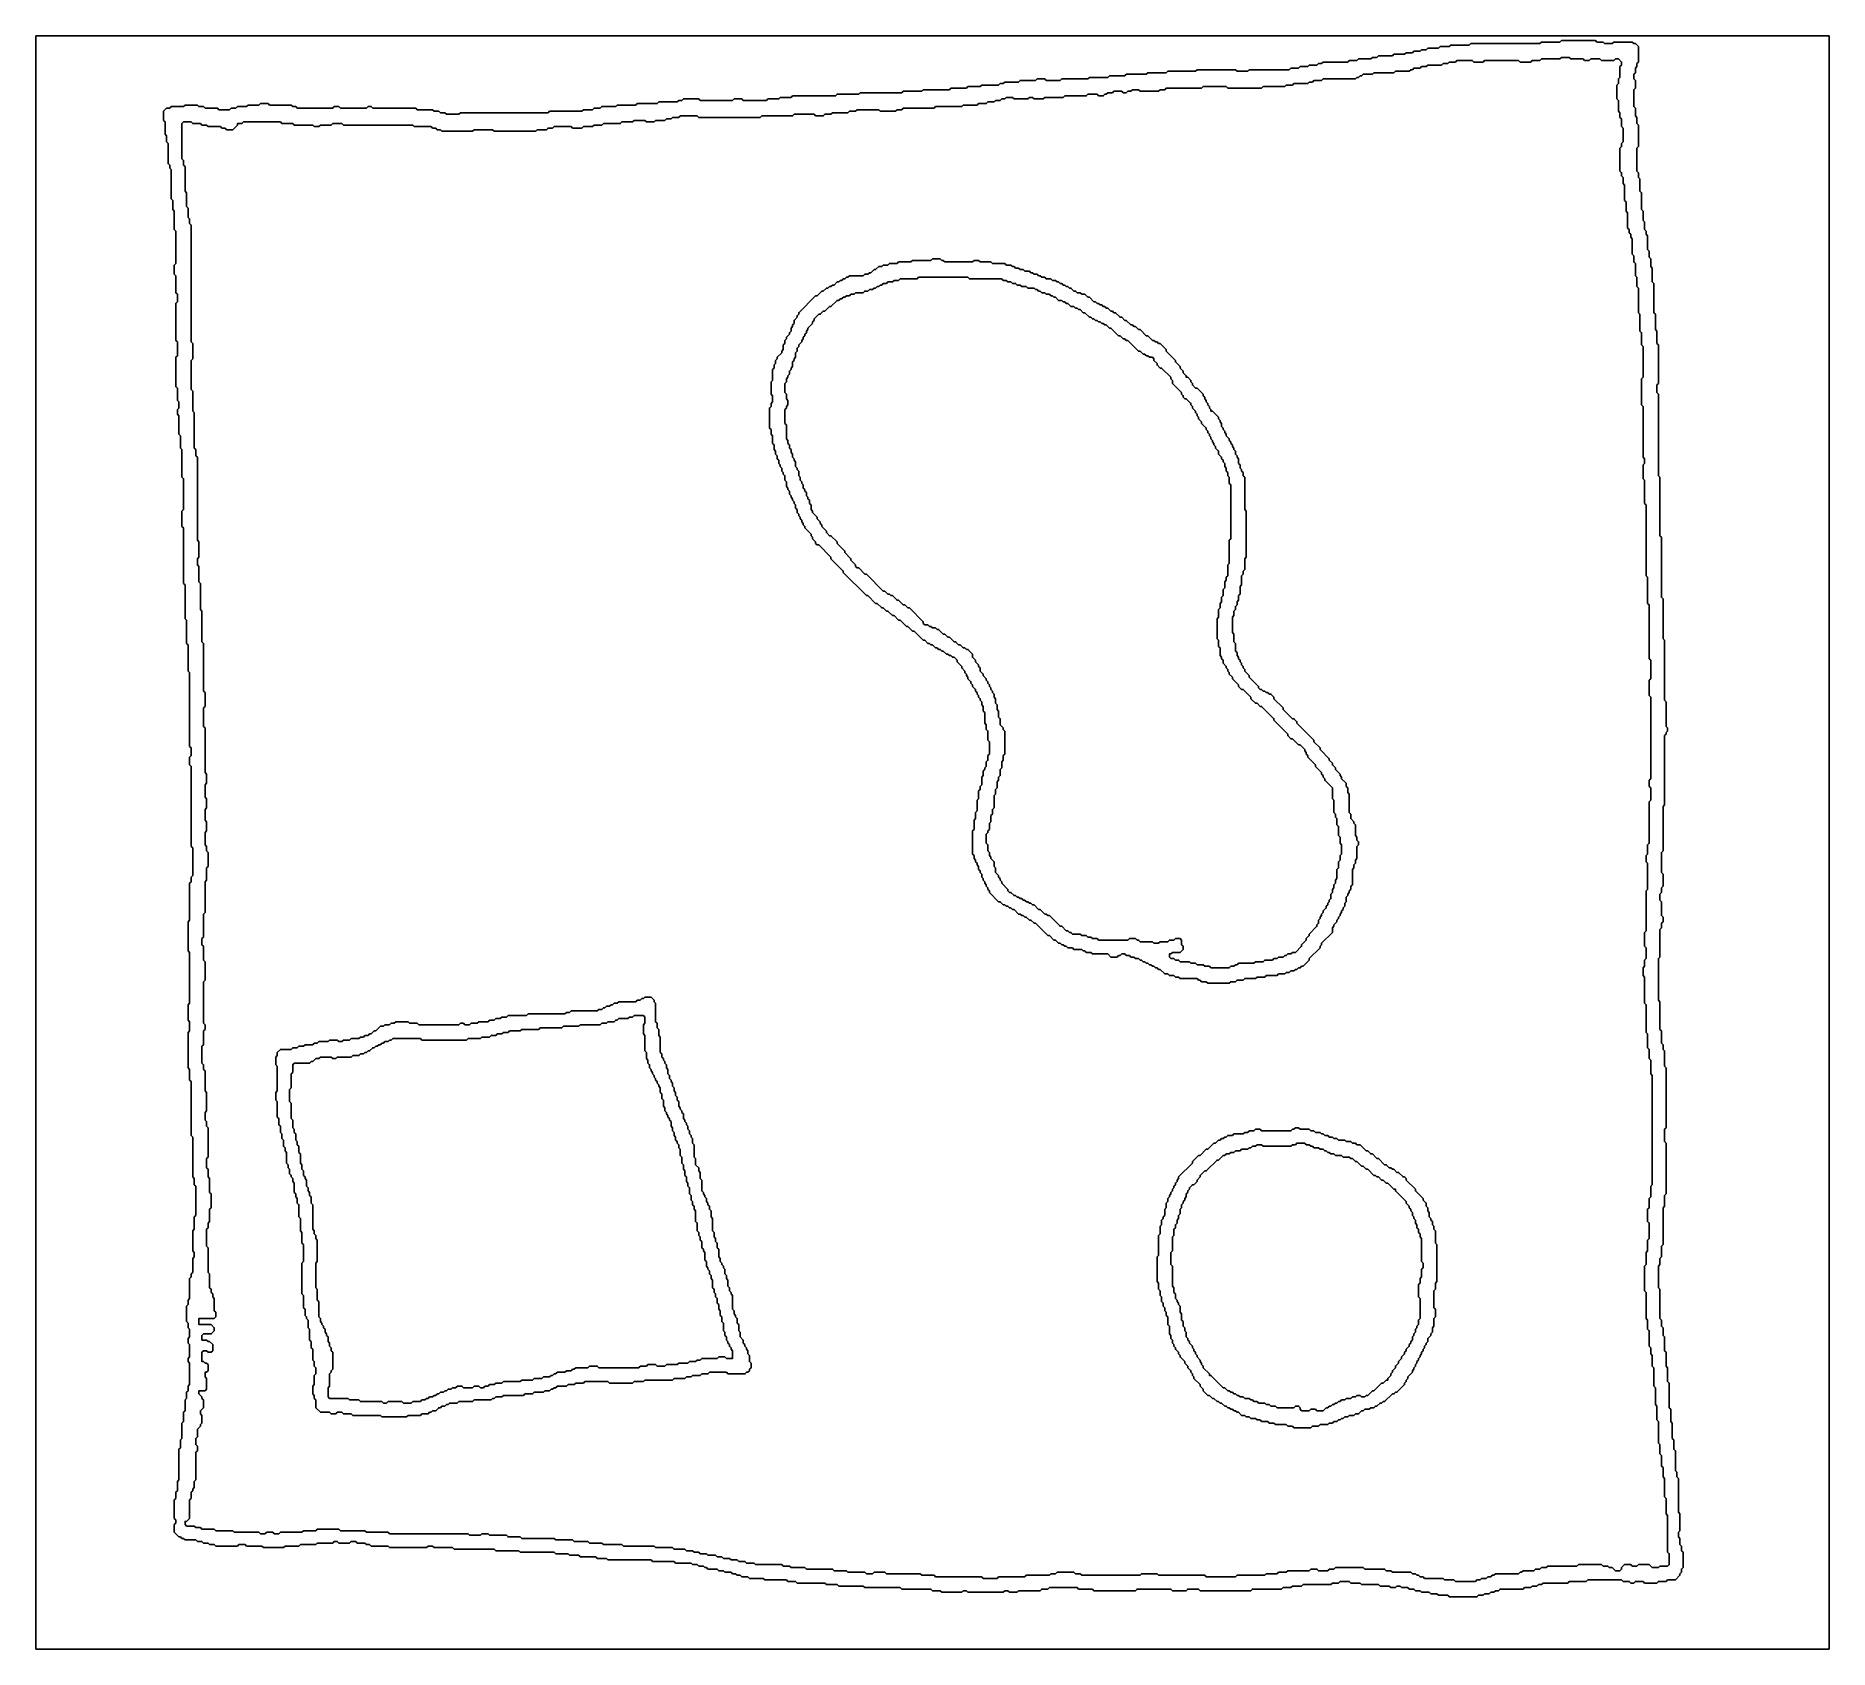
# Model space of a CAD drawing. Header units: metres. Extents: x 0 to 1166, y 0 to 1049.
import ezdxf

# ---------------------------------------------------------------- set-up
doc = ezdxf.new("R2010")
doc.units = ezdxf.units.M

msp = doc.modelspace()

# ---------------------------------------------------------------- linework, layer by layer
for points in [[(0, 0), (0, 1049), (0, 1049), (1166, 1049), (1166, 1049), (1166, 0), (1166, 0), (0, 0)], [(918, 35), (919, 34), (919, 34), (937, 34), (937, 34), (938, 35), (938, 35), (941, 35), (941, 35), (942, 36), (942, 36), (945, 36), (945, 36), (946, 37), (946, 37), (948, 37), (948, 37), (949, 38), (949, 38), (951, 38), (951, 38), (952, 39), (952, 39), (967, 39), (967, 39), (968, 40), (968, 40), (972, 40), (972, 40), (973, 41), (973, 41), (976, 41), (976, 41), (977, 42), (977, 42), (979, 42), (979, 42), (980, 43), (980, 43), (996, 43), (996, 43), (997, 44), (997, 44), (1008, 44), (1008, 44), (1009, 45), (1009, 45), (1031, 45), (1031, 45), (1032, 44), (1032, 44), (1036, 44), (1036, 44), (1037, 43), (1037, 43), (1039, 43), (1039, 43), (1040, 44), (1040, 44), (1045, 44), (1045, 44), (1046, 43), (1046, 43), (1054, 43), (1054, 43), (1055, 44), (1055, 44), (1060, 44), (1060, 44), (1061, 45), (1061, 45), (1066, 45), (1066, 45), (1069, 48), (1069, 48), (1069, 49), (1069, 49), (1070, 50), (1070, 50), (1070, 52), (1070, 52), (1071, 53), (1071, 53), (1071, 63), (1071, 63), (1070, 64), (1070, 64), (1070, 67), (1070, 67), (1069, 68), (1069, 68), (1069, 72), (1069, 72), (1068, 73), (1068, 73), (1068, 76), (1068, 76), (1069, 77), (1069, 77), (1069, 88), (1069, 88), (1068, 89), (1068, 89), (1068, 111), (1068, 111), (1067, 112), (1067, 112), (1067, 115), (1067, 115), (1066, 116), (1066, 116), (1066, 129), (1066, 129), (1065, 130), (1065, 130), (1065, 136), (1065, 136), (1064, 137), (1064, 137), (1064, 147), (1064, 147), (1063, 148), (1063, 148), (1063, 156), (1063, 156), (1062, 157), (1062, 157), (1062, 173), (1062, 173), (1061, 174), (1061, 174), (1061, 183), (1061, 183), (1060, 184), (1060, 184), (1060, 193), (1060, 193), (1059, 194), (1059, 194), (1059, 203), (1059, 203), (1058, 204), (1058, 204), (1058, 209), (1058, 209), (1057, 210), (1057, 210), (1057, 214), (1057, 214), (1056, 215), (1056, 215), (1056, 234), (1056, 234), (1055, 235), (1055, 235), (1055, 249), (1055, 249), (1056, 250), (1056, 250), (1056, 254), (1056, 254), (1057, 255), (1057, 255), (1057, 262), (1057, 262), (1058, 263), (1058, 263), (1058, 287), (1058, 287), (1059, 288), (1059, 288), (1059, 295), (1059, 295), (1060, 296), (1060, 296), (1060, 329), (1060, 329), (1059, 330), (1059, 330), (1059, 338), (1059, 338), (1060, 339), (1060, 339), (1060, 378), (1060, 378), (1059, 379), (1059, 379), (1059, 389), (1059, 389), (1058, 390), (1058, 390), (1058, 393), (1058, 393), (1057, 394), (1057, 394), (1057, 402), (1057, 402), (1056, 403), (1056, 403), (1056, 421), (1056, 421), (1055, 422), (1055, 422), (1055, 449), (1055, 449), (1056, 450), (1056, 450), (1056, 468), (1056, 468), (1057, 469), (1057, 469), (1057, 472), (1057, 472), (1058, 473), (1058, 473), (1058, 476), (1058, 476), (1057, 477), (1057, 477), (1057, 486), (1057, 486), (1056, 487), (1056, 487), (1056, 491), (1056, 491), (1057, 492), (1057, 492), (1057, 495), (1057, 495), (1058, 496), (1058, 496), (1058, 504), (1058, 504), (1057, 505), (1057, 505), (1057, 518), (1057, 518), (1058, 519), (1058, 519), (1058, 548), (1058, 548), (1059, 549), (1059, 549), (1059, 594), (1059, 594), (1060, 595), (1060, 595), (1060, 596), (1060, 596), (1061, 597), (1061, 597), (1061, 599), (1061, 599), (1060, 600), (1060, 600), (1060, 616), (1060, 616), (1059, 617), (1059, 617), (1059, 656), (1059, 656), (1058, 657), (1058, 657), (1058, 683), (1058, 683), (1057, 684), (1057, 684), (1057, 723), (1057, 723), (1056, 724), (1056, 724), (1056, 762), (1056, 762), (1055, 763), (1055, 763), (1055, 816), (1055, 816), (1054, 817), (1054, 817), (1054, 822), (1054, 822), (1055, 823), (1055, 823), (1055, 848), (1055, 848), (1054, 849), (1054, 849), (1054, 857), (1054, 857), (1053, 858), (1053, 858), (1053, 868), (1053, 868), (1052, 869), (1052, 869), (1052, 888), (1052, 888), (1051, 889), (1051, 889), (1051, 898), (1051, 898), (1050, 899), (1050, 899), (1050, 904), (1050, 904), (1049, 905), (1049, 905), (1049, 909), (1049, 909), (1048, 910), (1048, 910), (1048, 919), (1048, 919), (1047, 920), (1047, 920), (1047, 922), (1047, 922), (1046, 923), (1046, 923), (1046, 928), (1046, 928), (1045, 929), (1045, 929), (1045, 935), (1045, 935), (1044, 936), (1044, 936), (1044, 947), (1044, 947), (1043, 948), (1043, 948), (1043, 956), (1043, 956), (1042, 957), (1042, 957), (1042, 960), (1042, 960), (1041, 961), (1041, 961), (1041, 976), (1041, 976), (1042, 977), (1042, 977), (1042, 991), (1042, 991), (1041, 992), (1041, 992), (1041, 996), (1041, 996), (1040, 997), (1040, 997), (1040, 1002), (1040, 1002), (1039, 1003), (1039, 1003), (1039, 1014), (1039, 1014), (1040, 1015), (1040, 1015), (1040, 1020), (1040, 1020), (1039, 1021), (1039, 1021), (1039, 1024), (1039, 1024), (1040, 1025), (1040, 1025), (1040, 1028), (1040, 1028), (1041, 1029), (1041, 1029), (1041, 1031), (1041, 1031), (1042, 1032), (1042, 1032), (1042, 1042), (1042, 1042), (1040, 1044), (1040, 1044), (1039, 1044), (1039, 1044), (1038, 1045), (1038, 1045), (1026, 1045), (1026, 1045), (1025, 1044), (1025, 1044), (1020, 1044), (1020, 1044), (1019, 1045), (1019, 1045), (1015, 1045), (1015, 1045), (1014, 1046), (1014, 1046), (992, 1046), (992, 1046), (991, 1045), (991, 1045), (979, 1045), (979, 1045), (978, 1044), (978, 1044), (933, 1044), (933, 1044), (932, 1043), (932, 1043), (920, 1043), (920, 1043), (919, 1042), (919, 1042), (913, 1042), (913, 1042), (912, 1041), (912, 1041), (905, 1041), (905, 1041), (904, 1040), (904, 1040), (901, 1040), (901, 1040), (900, 1039), (900, 1039), (896, 1039), (896, 1039), (895, 1038), (895, 1038), (891, 1038), (891, 1038), (890, 1037), (890, 1037), (883, 1037), (883, 1037), (882, 1036), (882, 1036), (873, 1036), (873, 1036), (872, 1035), (872, 1035), (869, 1035), (869, 1035), (868, 1034), (868, 1034), (860, 1034), (860, 1034), (859, 1033), (859, 1033), (854, 1033), (854, 1033), (853, 1032), (853, 1032), (837, 1032), (837, 1032), (836, 1031), (836, 1031), (834, 1031), (834, 1031), (833, 1030), (833, 1030), (828, 1030), (828, 1030), (827, 1029), (827, 1029), (822, 1029), (822, 1029), (821, 1028), (821, 1028), (816, 1028), (816, 1028), (815, 1027), (815, 1027), (789, 1027), (789, 1027), (788, 1026), (788, 1026), (781, 1026), (781, 1026), (780, 1027), (780, 1027), (755, 1027), (755, 1027), (754, 1026), (754, 1026), (736, 1026), (736, 1026), (735, 1025), (735, 1025), (723, 1025), (723, 1025), (722, 1024), (722, 1024), (709, 1024), (709, 1024), (708, 1023), (708, 1023), (698, 1023), (698, 1023), (697, 1022), (697, 1022), (685, 1022), (685, 1022), (684, 1021), (684, 1021), (667, 1021), (667, 1021), (666, 1020), (666, 1020), (657, 1020), (657, 1020), (656, 1021), (656, 1021), (651, 1021), (651, 1021), (650, 1020), (650, 1020), (640, 1020), (640, 1020), (639, 1019), (639, 1019), (630, 1019), (630, 1019), (629, 1018), (629, 1018), (627, 1018), (627, 1018), (626, 1017), (626, 1017), (615, 1017), (615, 1017), (614, 1016), (614, 1016), (606, 1016), (606, 1016), (605, 1015), (605, 1015), (595, 1015), (595, 1015), (594, 1014), (594, 1014), (577, 1014), (577, 1014), (576, 1013), (576, 1013), (564, 1013), (564, 1013), (563, 1012), (563, 1012), (536, 1012), (536, 1012), (535, 1011), (535, 1011), (521, 1011), (521, 1011), (520, 1010), (520, 1010), (492, 1010), (492, 1010), (491, 1009), (491, 1009), (484, 1009), (484, 1009), (483, 1008), (483, 1008), (476, 1008), (476, 1008), (475, 1007), (475, 1007), (460, 1007), (460, 1007), (459, 1008), (459, 1008), (454, 1008), (454, 1008), (453, 1007), (453, 1007), (432, 1007), (432, 1007), (431, 1008), (431, 1008), (421, 1008), (421, 1008), (420, 1007), (420, 1007), (418, 1007), (418, 1007), (417, 1006), (417, 1006), (405, 1006), (405, 1006), (404, 1005), (404, 1005), (391, 1005), (391, 1005), (390, 1004), (390, 1004), (378, 1004), (378, 1004), (377, 1003), (377, 1003), (368, 1003), (368, 1003), (367, 1002), (367, 1002), (363, 1002), (363, 1002), (362, 1001), (362, 1001), (356, 1001), (356, 1001), (355, 1000), (355, 1000), (334, 1000), (334, 1000), (333, 999), (333, 999), (276, 999), (276, 999), (275, 998), (275, 998), (267, 998), (267, 998), (266, 999), (266, 999), (263, 999), (263, 999), (262, 1000), (262, 1000), (259, 1000), (259, 1000), (258, 1001), (258, 1001), (248, 1001), (248, 1001), (247, 1002), (247, 1002), (219, 1002), (219, 1002), (218, 1003), (218, 1003), (216, 1003), (216, 1003), (215, 1002), (215, 1002), (198, 1002), (198, 1002), (197, 1003), (197, 1003), (194, 1003), (194, 1003), (193, 1002), (193, 1002), (170, 1002), (170, 1002), (169, 1003), (169, 1003), (167, 1003), (167, 1003), (166, 1004), (166, 1004), (152, 1004), (152, 1004), (151, 1005), (151, 1005), (146, 1005), (146, 1005), (145, 1004), (145, 1004), (138, 1004), (138, 1004), (137, 1003), (137, 1003), (131, 1003), (131, 1003), (130, 1002), (130, 1002), (127, 1002), (127, 1002), (126, 1001), (126, 1001), (119, 1001), (119, 1001), (118, 1002), (118, 1002), (110, 1002), (110, 1002), (109, 1003), (109, 1003), (106, 1003), (106, 1003), (105, 1004), (105, 1004), (97, 1004), (97, 1004), (96, 1003), (96, 1003), (88, 1003), (88, 1003), (87, 1002), (87, 1002), (85, 1002), (85, 1002), (83, 1000), (83, 1000), (83, 994), (83, 994), (84, 993), (84, 993), (84, 985), (84, 985), (85, 984), (85, 984), (85, 980), (85, 980), (86, 979), (86, 979), (86, 966), (86, 966), (87, 965), (87, 965), (87, 963), (87, 963), (88, 962), (88, 962), (88, 943), (88, 943), (89, 942), (89, 942), (89, 936), (89, 936), (90, 935), (90, 935), (90, 923), (90, 923), (91, 922), (91, 922), (91, 901), (91, 901), (90, 900), (90, 900), (90, 894), (90, 894), (91, 893), (91, 893), (91, 882), (91, 882), (92, 881), (92, 881), (92, 876), (92, 876), (91, 875), (91, 875), (91, 851), (91, 851), (92, 850), (92, 850), (92, 841), (92, 841), (91, 840), (91, 840), (91, 821), (91, 821), (92, 820), (92, 820), (92, 812), (92, 812), (93, 811), (93, 811), (93, 807), (93, 807), (92, 806), (92, 806), (92, 803), (92, 803), (93, 802), (93, 802), (93, 790), (93, 790), (94, 789), (94, 789), (94, 781), (94, 781), (95, 780), (95, 780), (95, 762), (95, 762), (96, 761), (96, 761), (96, 741), (96, 741), (95, 740), (95, 740), (95, 730), (95, 730), (96, 729), (96, 729), (96, 693), (96, 693), (97, 692), (97, 692), (97, 670), (97, 670), (98, 669), (98, 669), (98, 654), (98, 654), (99, 653), (99, 653), (99, 636), (99, 636), (100, 635), (100, 635), (100, 587), (100, 587), (101, 586), (101, 586), (101, 581), (101, 581), (100, 580), (100, 580), (100, 575), (100, 575), (101, 574), (101, 574), (101, 522), (101, 522), (102, 521), (102, 521), (102, 503), (102, 503), (101, 502), (101, 502), (101, 499), (101, 499), (100, 498), (100, 498), (100, 474), (100, 474), (99, 473), (99, 473), (99, 454), (99, 454), (100, 453), (100, 453), (100, 420), (100, 420), (99, 419), (99, 419), (99, 409), (99, 409), (100, 408), (100, 408), (100, 402), (100, 402), (99, 401), (99, 401), (99, 378), (99, 378), (100, 377), (100, 377), (100, 370), (100, 370), (101, 369), (101, 369), (101, 334), (101, 334), (102, 333), (102, 333), (102, 307), (102, 307), (103, 306), (103, 306), (103, 302), (103, 302), (104, 301), (104, 301), (104, 282), (104, 282), (103, 281), (103, 281), (103, 273), (103, 273), (102, 272), (102, 272), (102, 259), (102, 259), (103, 258), (103, 258), (103, 255), (103, 255), (102, 254), (102, 254), (102, 245), (102, 245), (101, 244), (101, 244), (101, 242), (101, 242), (100, 241), (100, 241), (100, 228), (100, 228), (99, 227), (99, 227), (99, 224), (99, 224), (98, 223), (98, 223), (98, 213), (98, 213), (99, 212), (99, 212), (99, 209), (99, 209), (100, 208), (100, 208), (100, 203), (100, 203), (99, 202), (99, 202), (99, 199), (99, 199), (100, 198), (100, 198), (100, 190), (100, 190), (99, 189), (99, 189), (99, 187), (99, 187), (100, 186), (100, 186), (100, 172), (100, 172), (99, 171), (99, 171), (99, 168), (99, 168), (98, 167), (98, 167), (98, 163), (98, 163), (97, 162), (97, 162), (97, 155), (97, 155), (96, 154), (96, 154), (96, 148), (96, 148), (95, 147), (95, 147), (95, 137), (95, 137), (94, 136), (94, 136), (94, 131), (94, 131), (93, 130), (93, 130), (93, 110), (93, 110), (92, 109), (92, 109), (92, 103), (92, 103), (91, 102), (91, 102), (91, 98), (91, 98), (90, 97), (90, 97), (90, 85), (90, 85), (91, 84), (91, 84), (91, 82), (91, 82), (90, 81), (90, 81), (90, 76), (90, 76), (93, 73), (93, 73), (94, 73), (94, 73), (95, 72), (95, 72), (96, 72), (96, 72), (97, 71), (97, 71), (104, 71), (104, 71), (105, 70), (105, 70), (108, 70), (108, 70), (109, 69), (109, 69), (112, 69), (112, 69), (113, 68), (113, 68), (116, 68), (116, 68), (117, 67), (117, 67), (131, 67), (131, 67), (132, 68), (132, 68), (136, 68), (136, 68), (137, 67), (137, 67), (147, 67), (147, 67), (148, 66), (148, 66), (161, 66), (161, 66), (162, 67), (162, 67), (171, 67), (171, 67), (172, 68), (172, 68), (182, 68), (182, 68), (183, 69), (183, 69), (193, 69), (193, 69), (194, 70), (194, 70), (196, 70), (196, 70), (197, 69), (197, 69), (204, 69), (204, 69), (205, 70), (205, 70), (208, 70), (208, 70), (209, 69), (209, 69), (214, 69), (214, 69), (215, 68), (215, 68), (217, 68), (217, 68), (218, 67), (218, 67), (229, 67), (229, 67), (230, 66), (230, 66), (254, 66), (254, 66), (255, 67), (255, 67), (258, 67), (258, 67), (259, 66), (259, 66), (271, 66), (271, 66), (272, 65), (272, 65), (298, 65), (298, 65), (299, 64), (299, 64), (314, 64), (314, 64), (315, 63), (315, 63), (337, 63), (337, 63), (338, 62), (338, 62), (346, 62), (346, 62), (347, 61), (347, 61), (353, 61), (353, 61), (354, 60), (354, 60), (364, 60), (364, 60), (365, 59), (365, 59), (371, 59), (371, 59), (372, 58), (372, 58), (400, 58), (400, 58), (401, 57), (401, 57), (415, 57), (415, 57), (416, 56), (416, 56), (426, 56), (426, 56), (427, 55), (427, 55), (430, 55), (430, 55), (431, 54), (431, 54), (434, 54), (434, 54), (435, 53), (435, 53), (436, 53), (436, 53), (437, 52), (437, 52), (443, 52), (443, 52), (444, 51), (444, 51), (447, 51), (447, 51), (448, 50), (448, 50), (452, 50), (452, 50), (453, 49), (453, 49), (455, 49), (455, 49), (456, 48), (456, 48), (458, 48), (458, 48), (459, 47), (459, 47), (463, 47), (463, 47), (464, 46), (464, 46), (473, 46), (473, 46), (474, 45), (474, 45), (488, 45), (488, 45), (489, 44), (489, 44), (494, 44), (494, 44), (495, 43), (495, 43), (513, 43), (513, 43), (514, 42), (514, 42), (521, 42), (521, 42), (522, 41), (522, 41), (538, 41), (538, 41), (539, 40), (539, 40), (562, 40), (562, 40), (563, 39), (563, 39), (582, 39), (582, 39), (583, 38), (583, 38), (588, 38), (588, 38), (589, 37), (589, 37), (602, 37), (602, 37), (603, 38), (603, 38), (605, 38), (605, 38), (606, 37), (606, 37), (629, 37), (629, 37), (630, 38), (630, 38), (632, 38), (632, 38), (633, 37), (633, 37), (638, 37), (638, 37), (639, 38), (639, 38), (653, 38), (653, 38), (654, 39), (654, 39), (658, 39), (658, 39), (659, 40), (659, 40), (677, 40), (677, 40), (678, 39), (678, 39), (687, 39), (687, 39), (688, 38), (688, 38), (715, 38), (715, 38), (716, 39), (716, 39), (738, 39), (738, 39), (739, 38), (739, 38), (748, 38), (748, 38), (749, 39), (749, 39), (756, 39), (756, 39), (757, 38), (757, 38), (790, 38), (790, 38), (791, 39), (791, 39), (810, 39), (810, 39), (811, 40), (811, 40), (816, 40), (816, 40), (817, 41), (817, 41), (823, 41), (823, 41), (824, 42), (824, 42), (842, 42), (842, 42), (843, 43), (843, 43), (847, 43), (847, 43), (848, 44), (848, 44), (854, 44), (854, 44), (855, 43), (855, 43), (861, 43), (861, 43), (862, 42), (862, 42), (873, 42), (873, 42), (874, 41), (874, 41), (880, 41), (880, 41), (881, 40), (881, 40), (884, 40), (884, 40), (885, 41), (885, 41), (887, 41), (887, 41), (888, 40), (888, 40), (892, 40), (892, 40), (893, 39), (893, 39), (896, 39), (896, 39), (897, 38), (897, 38), (900, 38), (900, 38), (901, 37), (901, 37), (906, 37), (906, 37), (907, 36), (907, 36), (911, 36), (911, 36), (912, 35), (912, 35), (918, 35)], [(923, 44), (922, 45), (922, 45), (916, 45), (916, 45), (915, 46), (915, 46), (903, 46), (903, 46), (902, 47), (902, 47), (900, 47), (900, 47), (899, 48), (899, 48), (898, 48), (898, 48), (897, 49), (897, 49), (895, 49), (895, 49), (894, 50), (894, 50), (882, 50), (882, 50), (881, 51), (881, 51), (878, 51), (878, 51), (877, 52), (877, 52), (864, 52), (864, 52), (863, 53), (863, 53), (845, 53), (845, 53), (844, 52), (844, 52), (841, 52), (841, 52), (840, 51), (840, 51), (834, 51), (834, 51), (833, 52), (833, 52), (829, 52), (829, 52), (828, 51), (828, 51), (814, 51), (814, 51), (813, 50), (813, 50), (808, 50), (808, 50), (807, 49), (807, 49), (800, 49), (800, 49), (799, 48), (799, 48), (781, 48), (781, 48), (780, 47), (780, 47), (761, 47), (761, 47), (760, 48), (760, 48), (730, 48), (730, 48), (729, 49), (729, 49), (719, 49), (719, 49), (718, 48), (718, 48), (680, 48), (680, 48), (679, 49), (679, 49), (676, 49), (676, 49), (675, 50), (675, 50), (664, 50), (664, 50), (663, 49), (663, 49), (660, 49), (660, 49), (659, 48), (659, 48), (644, 48), (644, 48), (643, 47), (643, 47), (626, 47), (626, 47), (625, 46), (625, 46), (616, 46), (616, 46), (615, 47), (615, 47), (585, 47), (585, 47), (584, 48), (584, 48), (576, 48), (576, 48), (575, 49), (575, 49), (553, 49), (553, 49), (552, 50), (552, 50), (545, 50), (545, 50), (544, 49), (544, 49), (540, 49), (540, 49), (539, 50), (539, 50), (528, 50), (528, 50), (527, 51), (527, 51), (519, 51), (519, 51), (518, 52), (518, 52), (501, 52), (501, 52), (500, 53), (500, 53), (491, 53), (491, 53), (490, 54), (490, 54), (486, 54), (486, 54), (485, 55), (485, 55), (468, 55), (468, 55), (467, 56), (467, 56), (462, 56), (462, 56), (461, 57), (461, 57), (457, 57), (457, 57), (456, 58), (456, 58), (452, 58), (452, 58), (451, 59), (451, 59), (447, 59), (447, 59), (446, 60), (446, 60), (443, 60), (443, 60), (442, 61), (442, 61), (437, 61), (437, 61), (436, 62), (436, 62), (432, 62), (432, 62), (431, 63), (431, 63), (428, 63), (428, 63), (427, 64), (427, 64), (423, 64), (423, 64), (422, 65), (422, 65), (415, 65), (415, 65), (414, 66), (414, 66), (403, 66), (403, 66), (402, 67), (402, 67), (382, 67), (382, 67), (381, 68), (381, 68), (369, 68), (369, 68), (368, 69), (368, 69), (360, 69), (360, 69), (359, 70), (359, 70), (350, 70), (350, 70), (349, 71), (349, 71), (338, 71), (338, 71), (337, 72), (337, 72), (316, 72), (316, 72), (315, 73), (315, 73), (307, 73), (307, 73), (306, 74), (306, 74), (295, 74), (295, 74), (294, 75), (294, 75), (290, 75), (290, 75), (289, 74), (289, 74), (282, 74), (282, 74), (281, 75), (281, 75), (230, 75), (230, 75), (229, 76), (229, 76), (215, 76), (215, 76), (214, 77), (214, 77), (198, 77), (198, 77), (197, 78), (197, 78), (183, 78), (183, 78), (182, 77), (182, 77), (174, 77), (174, 77), (173, 76), (173, 76), (159, 76), (159, 76), (158, 75), (158, 75), (155, 75), (155, 75), (154, 76), (154, 76), (150, 76), (150, 76), (149, 75), (149, 75), (146, 75), (146, 75), (145, 76), (145, 76), (129, 76), (129, 76), (128, 77), (128, 77), (117, 77), (117, 77), (116, 78), (116, 78), (108, 78), (108, 78), (107, 79), (107, 79), (104, 79), (104, 79), (103, 80), (103, 80), (98, 80), (98, 80), (97, 81), (97, 81), (97, 83), (97, 83), (98, 83), (98, 83), (100, 85), (100, 85), (100, 97), (100, 97), (101, 98), (101, 98), (101, 102), (101, 102), (102, 103), (102, 103), (102, 104), (102, 104), (103, 105), (103, 105), (103, 109), (103, 109), (104, 110), (104, 110), (104, 128), (104, 128), (105, 129), (105, 129), (105, 132), (105, 132), (104, 133), (104, 133), (104, 137), (104, 137), (105, 138), (105, 138), (105, 143), (105, 143), (107, 145), (107, 145), (107, 146), (107, 146), (108, 147), (108, 147), (108, 152), (108, 152), (107, 153), (107, 153), (107, 155), (107, 155), (109, 157), (109, 157), (109, 162), (109, 162), (108, 163), (108, 163), (108, 164), (108, 164), (106, 166), (106, 166), (106, 168), (106, 168), (110, 168), (110, 168), (111, 169), (111, 169), (111, 176), (111, 176), (110, 177), (110, 177), (110, 180), (110, 180), (111, 180), (111, 180), (112, 181), (112, 181), (112, 185), (112, 185), (111, 186), (111, 186), (110, 186), (110, 186), (109, 187), (109, 187), (108, 187), (108, 187), (108, 193), (108, 193), (109, 194), (109, 194), (111, 194), (111, 194), (112, 193), (112, 193), (114, 193), (114, 193), (115, 194), (115, 194), (115, 198), (115, 198), (113, 200), (113, 200), (112, 200), (112, 200), (111, 201), (111, 201), (108, 201), (108, 201), (108, 204), (108, 204), (109, 205), (109, 205), (114, 205), (114, 205), (116, 207), (116, 207), (116, 209), (116, 209), (114, 211), (114, 211), (106, 211), (106, 211), (106, 215), (106, 215), (116, 215), (116, 215), (117, 216), (117, 216), (117, 219), (117, 219), (116, 220), (116, 220), (116, 228), (116, 228), (115, 229), (115, 229), (115, 231), (115, 231), (114, 232), (114, 232), (114, 234), (114, 234), (113, 235), (113, 235), (113, 244), (113, 244), (112, 245), (112, 245), (112, 261), (112, 261), (111, 262), (111, 262), (111, 273), (111, 273), (112, 274), (112, 274), (112, 277), (112, 277), (113, 278), (113, 278), (113, 286), (113, 286), (114, 287), (114, 287), (114, 296), (114, 296), (113, 297), (113, 297), (113, 306), (113, 306), (112, 307), (112, 307), (112, 312), (112, 312), (111, 313), (111, 313), (111, 319), (111, 319), (112, 320), (112, 320), (112, 339), (112, 339), (111, 340), (111, 340), (111, 343), (111, 343), (110, 344), (110, 344), (110, 349), (110, 349), (111, 350), (111, 350), (111, 362), (111, 362), (110, 363), (110, 363), (110, 376), (110, 376), (109, 377), (109, 377), (109, 380), (109, 380), (108, 381), (108, 381), (108, 392), (108, 392), (109, 393), (109, 393), (109, 402), (109, 402), (110, 403), (110, 403), (110, 406), (110, 406), (109, 407), (109, 407), (109, 434), (109, 434), (110, 435), (110, 435), (110, 447), (110, 447), (109, 448), (109, 448), (109, 457), (109, 457), (108, 458), (108, 458), (108, 462), (108, 462), (109, 463), (109, 463), (109, 478), (109, 478), (110, 479), (110, 479), (110, 499), (110, 499), (111, 500), (111, 500), (111, 508), (111, 508), (112, 509), (112, 509), (112, 518), (112, 518), (111, 519), (111, 519), (111, 522), (111, 522), (110, 523), (110, 523), (110, 531), (110, 531), (111, 532), (111, 532), (111, 538), (111, 538), (110, 539), (110, 539), (110, 546), (110, 546), (111, 547), (111, 547), (111, 553), (111, 553), (110, 554), (110, 554), (110, 562), (110, 562), (111, 563), (111, 563), (111, 569), (111, 569), (110, 570), (110, 570), (110, 599), (110, 599), (109, 600), (109, 600), (109, 612), (109, 612), (110, 613), (110, 613), (110, 622), (110, 622), (109, 623), (109, 623), (109, 654), (109, 654), (108, 655), (108, 655), (108, 675), (108, 675), (107, 676), (107, 676), (107, 693), (107, 693), (106, 694), (106, 694), (106, 704), (106, 704), (105, 705), (105, 705), (105, 709), (105, 709), (106, 710), (106, 710), (106, 720), (106, 720), (105, 721), (105, 721), (105, 775), (105, 775), (104, 776), (104, 776), (104, 780), (104, 780), (103, 781), (103, 781), (103, 804), (103, 804), (102, 805), (102, 805), (102, 818), (102, 818), (101, 819), (101, 819), (101, 838), (101, 838), (102, 839), (102, 839), (102, 849), (102, 849), (101, 850), (101, 850), (101, 926), (101, 926), (100, 927), (100, 927), (100, 930), (100, 930), (99, 931), (99, 931), (99, 937), (99, 937), (98, 938), (98, 938), (98, 947), (98, 947), (97, 948), (97, 948), (97, 964), (97, 964), (96, 965), (96, 965), (96, 968), (96, 968), (95, 969), (95, 969), (95, 992), (95, 992), (96, 993), (96, 993), (101, 993), (101, 993), (102, 992), (102, 992), (107, 992), (107, 992), (108, 991), (108, 991), (111, 991), (111, 991), (112, 990), (112, 990), (120, 990), (120, 990), (121, 989), (121, 989), (123, 989), (123, 989), (124, 988), (124, 988), (128, 988), (128, 988), (131, 991), (131, 991), (131, 992), (131, 992), (134, 992), (134, 992), (135, 993), (135, 993), (159, 993), (159, 993), (160, 992), (160, 992), (167, 992), (167, 992), (168, 991), (168, 991), (180, 991), (180, 991), (181, 990), (181, 990), (184, 990), (184, 990), (185, 991), (185, 991), (192, 991), (192, 991), (193, 992), (193, 992), (199, 992), (199, 992), (200, 991), (200, 991), (245, 991), (245, 991), (246, 990), (246, 990), (257, 990), (257, 990), (258, 989), (258, 989), (260, 989), (260, 989), (261, 988), (261, 988), (263, 988), (263, 988), (264, 987), (264, 987), (284, 987), (284, 987), (285, 988), (285, 988), (297, 988), (297, 988), (298, 987), (298, 987), (325, 987), (325, 987), (326, 988), (326, 988), (332, 988), (332, 988), (333, 989), (333, 989), (336, 989), (336, 989), (337, 990), (337, 990), (348, 990), (348, 990), (349, 989), (349, 989), (355, 989), (355, 989), (356, 990), (356, 990), (362, 990), (362, 990), (363, 991), (363, 991), (368, 991), (368, 991), (369, 992), (369, 992), (380, 992), (380, 992), (381, 993), (381, 993), (388, 993), (388, 993), (389, 994), (389, 994), (396, 994), (396, 994), (397, 993), (397, 993), (402, 993), (402, 993), (403, 994), (403, 994), (409, 994), (409, 994), (410, 995), (410, 995), (413, 995), (413, 995), (414, 996), (414, 996), (418, 996), (418, 996), (419, 997), (419, 997), (430, 997), (430, 997), (431, 996), (431, 996), (471, 996), (471, 996), (472, 997), (472, 997), (492, 997), (492, 997), (493, 998), (493, 998), (506, 998), (506, 998), (507, 997), (507, 997), (512, 997), (512, 997), (513, 998), (513, 998), (517, 998), (517, 998), (518, 999), (518, 999), (528, 999), (528, 999), (529, 1000), (529, 1000), (533, 1000), (533, 1000), (534, 1001), (534, 1001), (548, 1001), (548, 1001), (549, 1000), (549, 1000), (559, 1000), (559, 1000), (560, 1001), (560, 1001), (563, 1001), (563, 1001), (564, 1002), (564, 1002), (584, 1002), (584, 1002), (585, 1003), (585, 1003), (602, 1003), (602, 1003), (603, 1004), (603, 1004), (612, 1004), (612, 1004), (613, 1005), (613, 1005), (618, 1005), (618, 1005), (619, 1006), (619, 1006), (623, 1006), (623, 1006), (624, 1007), (624, 1007), (627, 1007), (627, 1007), (628, 1008), (628, 1008), (630, 1008), (630, 1008), (631, 1009), (631, 1009), (635, 1009), (635, 1009), (636, 1008), (636, 1008), (645, 1008), (645, 1008), (646, 1009), (646, 1009), (648, 1009), (648, 1009), (649, 1008), (649, 1008), (655, 1008), (655, 1008), (656, 1009), (656, 1009), (668, 1009), (668, 1009), (669, 1010), (669, 1010), (683, 1010), (683, 1010), (684, 1011), (684, 1011), (690, 1011), (690, 1011), (691, 1010), (691, 1010), (694, 1010), (694, 1010), (695, 1011), (695, 1011), (696, 1011), (696, 1011), (697, 1012), (697, 1012), (700, 1012), (700, 1012), (701, 1013), (701, 1013), (706, 1013), (706, 1013), (707, 1012), (707, 1012), (709, 1012), (709, 1012), (710, 1013), (710, 1013), (712, 1013), (712, 1013), (713, 1014), (713, 1014), (717, 1014), (717, 1014), (718, 1013), (718, 1013), (730, 1013), (730, 1013), (731, 1014), (731, 1014), (734, 1014), (734, 1014), (735, 1015), (735, 1015), (758, 1015), (758, 1015), (759, 1016), (759, 1016), (774, 1016), (774, 1016), (775, 1015), (775, 1015), (797, 1015), (797, 1015), (798, 1016), (798, 1016), (812, 1016), (812, 1016), (813, 1017), (813, 1017), (817, 1017), (817, 1017), (818, 1018), (818, 1018), (827, 1018), (827, 1018), (828, 1019), (828, 1019), (830, 1019), (830, 1019), (831, 1020), (831, 1020), (836, 1020), (836, 1020), (837, 1021), (837, 1021), (858, 1021), (858, 1021), (859, 1022), (859, 1022), (860, 1022), (860, 1022), (861, 1023), (861, 1023), (862, 1023), (862, 1023), (863, 1024), (863, 1024), (869, 1024), (869, 1024), (870, 1025), (870, 1025), (883, 1025), (883, 1025), (884, 1026), (884, 1026), (893, 1026), (893, 1026), (894, 1027), (894, 1027), (895, 1027), (895, 1027), (896, 1028), (896, 1028), (900, 1028), (900, 1028), (901, 1029), (901, 1029), (904, 1029), (904, 1029), (905, 1030), (905, 1030), (914, 1030), (914, 1030), (915, 1031), (915, 1031), (918, 1031), (918, 1031), (919, 1032), (919, 1032), (923, 1032), (923, 1032), (924, 1033), (924, 1033), (934, 1033), (934, 1033), (935, 1032), (935, 1032), (941, 1032), (941, 1032), (942, 1033), (942, 1033), (964, 1033), (964, 1033), (965, 1032), (965, 1032), (972, 1032), (972, 1032), (973, 1033), (973, 1033), (978, 1033), (978, 1033), (979, 1034), (979, 1034), (991, 1034), (991, 1034), (992, 1035), (992, 1035), (997, 1035), (997, 1035), (998, 1034), (998, 1034), (1006, 1034), (1006, 1034), (1007, 1033), (1007, 1033), (1010, 1033), (1010, 1033), (1011, 1034), (1011, 1034), (1017, 1034), (1017, 1034), (1018, 1033), (1018, 1033), (1026, 1033), (1026, 1033), (1027, 1034), (1027, 1034), (1029, 1034), (1029, 1034), (1031, 1032), (1031, 1032), (1031, 1030), (1031, 1030), (1030, 1029), (1030, 1029), (1030, 1022), (1030, 1022), (1029, 1021), (1029, 1021), (1029, 1018), (1029, 1018), (1028, 1017), (1028, 1017), (1028, 1008), (1028, 1008), (1029, 1007), (1029, 1007), (1029, 1000), (1029, 1000), (1030, 999), (1030, 999), (1030, 996), (1030, 996), (1031, 995), (1031, 995), (1031, 990), (1031, 990), (1032, 989), (1032, 989), (1032, 980), (1032, 980), (1031, 979), (1031, 979), (1031, 977), (1031, 977), (1030, 976), (1030, 976), (1030, 961), (1030, 961), (1031, 960), (1031, 960), (1031, 958), (1031, 958), (1032, 957), (1032, 957), (1032, 953), (1032, 953), (1033, 952), (1033, 952), (1033, 942), (1033, 942), (1034, 941), (1034, 941), (1034, 935), (1034, 935), (1035, 934), (1035, 934), (1035, 924), (1035, 924), (1036, 923), (1036, 923), (1036, 921), (1036, 921), (1037, 920), (1037, 920), (1037, 918), (1037, 918), (1038, 917), (1038, 917), (1038, 907), (1038, 907), (1039, 906), (1039, 906), (1039, 902), (1039, 902), (1040, 901), (1040, 901), (1040, 893), (1040, 893), (1041, 892), (1041, 892), (1041, 886), (1041, 886), (1042, 885), (1042, 885), (1042, 869), (1042, 869), (1043, 868), (1043, 868), (1043, 857), (1043, 857), (1044, 856), (1044, 856), (1044, 848), (1044, 848), (1045, 847), (1045, 847), (1045, 827), (1045, 827), (1044, 826), (1044, 826), (1044, 809), (1044, 809), (1045, 808), (1045, 808), (1045, 775), (1045, 775), (1046, 774), (1046, 774), (1046, 771), (1046, 771), (1045, 770), (1045, 770), (1045, 761), (1045, 761), (1046, 760), (1046, 760), (1046, 745), (1046, 745), (1047, 744), (1047, 744), (1047, 698), (1047, 698), (1048, 697), (1048, 697), (1048, 680), (1048, 680), (1049, 679), (1049, 679), (1049, 644), (1049, 644), (1050, 643), (1050, 643), (1050, 631), (1050, 631), (1049, 630), (1049, 630), (1049, 620), (1049, 620), (1050, 619), (1050, 619), (1050, 566), (1050, 566), (1049, 565), (1049, 565), (1049, 561), (1049, 561), (1050, 560), (1050, 560), (1050, 552), (1050, 552), (1049, 551), (1049, 551), (1049, 524), (1049, 524), (1048, 523), (1048, 523), (1048, 517), (1048, 517), (1047, 516), (1047, 516), (1047, 512), (1047, 512), (1048, 511), (1048, 511), (1048, 494), (1048, 494), (1047, 493), (1047, 493), (1047, 467), (1047, 467), (1046, 466), (1046, 466), (1046, 457), (1046, 457), (1047, 456), (1047, 456), (1047, 449), (1047, 449), (1046, 448), (1046, 448), (1046, 444), (1046, 444), (1045, 443), (1045, 443), (1045, 438), (1045, 438), (1046, 437), (1046, 437), (1046, 420), (1046, 420), (1047, 419), (1047, 419), (1047, 401), (1047, 401), (1048, 400), (1048, 400), (1048, 391), (1048, 391), (1049, 390), (1049, 390), (1049, 384), (1049, 384), (1050, 383), (1050, 383), (1050, 374), (1050, 374), (1051, 373), (1051, 373), (1051, 302), (1051, 302), (1050, 301), (1050, 301), (1050, 294), (1050, 294), (1049, 293), (1049, 293), (1049, 287), (1049, 287), (1048, 286), (1048, 286), (1048, 278), (1048, 278), (1049, 277), (1049, 277), (1049, 267), (1049, 267), (1048, 266), (1048, 266), (1048, 259), (1048, 259), (1047, 258), (1047, 258), (1047, 250), (1047, 250), (1046, 249), (1046, 249), (1046, 233), (1046, 233), (1047, 232), (1047, 232), (1047, 215), (1047, 215), (1048, 214), (1048, 214), (1048, 208), (1048, 208), (1049, 207), (1049, 207), (1049, 197), (1049, 197), (1050, 196), (1050, 196), (1050, 192), (1050, 192), (1051, 191), (1051, 191), (1051, 184), (1051, 184), (1052, 183), (1052, 183), (1052, 171), (1052, 171), (1053, 170), (1053, 170), (1053, 159), (1053, 159), (1054, 158), (1054, 158), (1054, 149), (1054, 149), (1055, 148), (1055, 148), (1055, 134), (1055, 134), (1056, 133), (1056, 133), (1056, 127), (1056, 127), (1057, 126), (1057, 126), (1057, 119), (1057, 119), (1058, 118), (1058, 118), (1058, 112), (1058, 112), (1059, 111), (1059, 111), (1059, 99), (1059, 99), (1060, 98), (1060, 98), (1060, 88), (1060, 88), (1061, 87), (1061, 87), (1061, 63), (1061, 63), (1062, 62), (1062, 62), (1062, 55), (1062, 55), (1061, 54), (1061, 54), (1056, 54), (1056, 54), (1055, 53), (1055, 53), (1051, 53), (1051, 53), (1049, 55), (1049, 55), (1042, 55), (1042, 55), (1041, 54), (1041, 54), (1038, 54), (1038, 54), (1037, 55), (1037, 55), (1033, 55), (1033, 55), (1031, 53), (1031, 53), (1031, 52), (1031, 52), (1030, 51), (1030, 51), (1027, 51), (1027, 51), (1025, 53), (1025, 53), (1023, 53), (1023, 53), (1022, 54), (1022, 54), (1019, 54), (1019, 54), (1018, 55), (1018, 55), (1003, 55), (1003, 55), (1002, 54), (1002, 54), (983, 54), (983, 54), (982, 53), (982, 53), (979, 53), (979, 53), (978, 52), (978, 52), (975, 52), (975, 52), (974, 51), (974, 51), (967, 51), (967, 51), (966, 50), (966, 50), (965, 50), (965, 50), (964, 49), (964, 49), (949, 49), (949, 49), (948, 48), (948, 48), (947, 48), (947, 48), (946, 47), (946, 47), (944, 47), (944, 47), (943, 46), (943, 46), (940, 46), (940, 46), (939, 45), (939, 45), (937, 45), (937, 45), (936, 44), (936, 44), (923, 44)], [(761, 434), (762, 433), (762, 433), (776, 433), (776, 433), (777, 434), (777, 434), (780, 434), (780, 434), (781, 435), (781, 435), (785, 435), (785, 435), (786, 436), (786, 436), (793, 436), (793, 436), (794, 437), (794, 437), (799, 437), (799, 437), (800, 438), (800, 438), (807, 438), (807, 438), (808, 439), (808, 439), (812, 439), (812, 439), (813, 440), (813, 440), (815, 440), (815, 440), (816, 441), (816, 441), (818, 441), (818, 441), (819, 442), (819, 442), (820, 442), (820, 442), (821, 443), (821, 443), (822, 443), (822, 443), (823, 444), (823, 444), (824, 444), (824, 444), (828, 448), (828, 448), (828, 449), (828, 449), (835, 456), (835, 456), (835, 457), (835, 457), (836, 458), (836, 458), (836, 459), (836, 459), (843, 466), (843, 466), (843, 469), (843, 469), (844, 470), (844, 470), (844, 471), (844, 471), (846, 473), (846, 473), (846, 474), (846, 474), (847, 475), (847, 475), (847, 476), (847, 476), (848, 477), (848, 477), (848, 478), (848, 478), (849, 479), (849, 479), (849, 480), (849, 480), (850, 481), (850, 481), (850, 482), (850, 482), (851, 483), (851, 483), (851, 485), (851, 485), (852, 486), (852, 486), (852, 489), (852, 489), (853, 490), (853, 490), (853, 491), (853, 491), (854, 492), (854, 492), (854, 493), (854, 493), (855, 494), (855, 494), (855, 496), (855, 496), (856, 497), (856, 497), (856, 507), (856, 507), (857, 508), (857, 508), (857, 510), (857, 510), (858, 511), (858, 511), (858, 513), (858, 513), (859, 514), (859, 514), (859, 522), (859, 522), (860, 523), (860, 523), (860, 525), (860, 525), (859, 526), (859, 526), (859, 528), (859, 528), (858, 529), (858, 529), (858, 536), (858, 536), (857, 537), (857, 537), (857, 538), (857, 538), (855, 540), (855, 540), (855, 543), (855, 543), (854, 544), (854, 544), (854, 556), (854, 556), (853, 557), (853, 557), (853, 560), (853, 560), (852, 561), (852, 561), (852, 563), (852, 563), (849, 566), (849, 566), (849, 567), (849, 567), (848, 568), (848, 568), (848, 569), (848, 569), (845, 572), (845, 572), (845, 573), (845, 573), (843, 575), (843, 575), (843, 576), (843, 576), (841, 578), (841, 578), (841, 579), (841, 579), (835, 585), (835, 585), (835, 586), (835, 586), (831, 590), (831, 590), (831, 591), (831, 591), (820, 602), (820, 602), (820, 603), (820, 603), (818, 605), (818, 605), (817, 605), (817, 605), (811, 611), (811, 611), (811, 612), (811, 612), (805, 618), (805, 618), (805, 619), (805, 619), (803, 621), (803, 621), (802, 621), (802, 621), (801, 622), (801, 622), (800, 622), (800, 622), (799, 623), (799, 623), (798, 623), (798, 623), (797, 624), (797, 624), (796, 624), (796, 624), (795, 625), (795, 625), (795, 626), (795, 626), (789, 632), (789, 632), (789, 633), (789, 633), (786, 636), (786, 636), (786, 637), (786, 637), (785, 638), (785, 638), (785, 639), (785, 639), (784, 640), (784, 640), (784, 641), (784, 641), (783, 642), (783, 642), (783, 643), (783, 643), (782, 644), (782, 644), (782, 645), (782, 645), (781, 646), (781, 646), (781, 648), (781, 648), (780, 649), (780, 649), (780, 654), (780, 654), (779, 655), (779, 655), (779, 660), (779, 660), (778, 661), (778, 661), (778, 671), (778, 671), (779, 672), (779, 672), (779, 675), (779, 675), (780, 676), (780, 676), (780, 678), (780, 678), (781, 679), (781, 679), (781, 681), (781, 681), (782, 682), (782, 682), (782, 685), (782, 685), (783, 686), (783, 686), (783, 691), (783, 691), (784, 692), (784, 692), (784, 698), (784, 698), (785, 699), (785, 699), (785, 701), (785, 701), (786, 702), (786, 702), (786, 709), (786, 709), (787, 710), (787, 710), (787, 740), (787, 740), (786, 741), (786, 741), (786, 762), (786, 762), (785, 763), (785, 763), (785, 765), (785, 765), (784, 766), (784, 766), (784, 767), (784, 767), (783, 768), (783, 768), (783, 770), (783, 770), (782, 771), (782, 771), (782, 774), (782, 774), (781, 775), (781, 775), (781, 776), (781, 776), (780, 777), (780, 777), (780, 779), (780, 779), (779, 780), (779, 780), (779, 781), (779, 781), (778, 782), (778, 782), (778, 783), (778, 783), (777, 784), (777, 784), (777, 785), (777, 785), (776, 786), (776, 786), (776, 787), (776, 787), (774, 789), (774, 789), (774, 790), (774, 790), (773, 791), (773, 791), (773, 792), (773, 792), (772, 793), (772, 793), (772, 794), (772, 794), (771, 795), (771, 795), (771, 797), (771, 797), (770, 798), (770, 798), (770, 799), (770, 799), (769, 800), (769, 800), (769, 801), (769, 801), (765, 805), (765, 805), (764, 805), (764, 805), (764, 806), (764, 806), (763, 807), (763, 807), (763, 808), (763, 808), (762, 809), (762, 809), (762, 810), (762, 810), (761, 811), (761, 811), (761, 812), (761, 812), (760, 813), (760, 813), (760, 814), (760, 814), (759, 815), (759, 815), (759, 816), (759, 816), (755, 820), (755, 820), (754, 820), (754, 820), (752, 822), (752, 822), (752, 823), (752, 823), (751, 824), (751, 824), (751, 825), (751, 825), (749, 827), (749, 827), (748, 827), (748, 827), (748, 828), (748, 828), (746, 830), (746, 830), (746, 831), (746, 831), (744, 833), (744, 833), (744, 834), (744, 834), (741, 837), (741, 837), (741, 838), (741, 838), (735, 844), (735, 844), (735, 845), (735, 845), (731, 849), (731, 849), (730, 849), (730, 849), (729, 850), (729, 850), (728, 850), (728, 850), (727, 851), (727, 851), (726, 851), (726, 851), (723, 854), (723, 854), (722, 854), (722, 854), (718, 858), (718, 858), (717, 858), (717, 858), (715, 860), (715, 860), (714, 860), (714, 860), (713, 861), (713, 861), (712, 861), (712, 861), (709, 864), (709, 864), (708, 864), (708, 864), (706, 866), (706, 866), (705, 866), (705, 866), (702, 869), (702, 869), (701, 869), (701, 869), (700, 870), (700, 870), (699, 870), (699, 870), (697, 872), (697, 872), (696, 872), (696, 872), (695, 873), (695, 873), (694, 873), (694, 873), (693, 874), (693, 874), (692, 874), (692, 874), (691, 875), (691, 875), (690, 875), (690, 875), (689, 876), (689, 876), (688, 876), (688, 876), (685, 879), (685, 879), (684, 879), (684, 879), (682, 881), (682, 881), (680, 881), (680, 881), (679, 882), (679, 882), (677, 882), (677, 882), (676, 883), (676, 883), (675, 883), (675, 883), (673, 885), (673, 885), (672, 885), (672, 885), (671, 886), (671, 886), (670, 886), (670, 886), (669, 887), (669, 887), (668, 887), (668, 887), (667, 888), (667, 888), (666, 888), (666, 888), (665, 889), (665, 889), (664, 889), (664, 889), (663, 890), (663, 890), (661, 890), (661, 890), (660, 891), (660, 891), (657, 891), (657, 891), (656, 892), (656, 892), (654, 892), (654, 892), (653, 893), (653, 893), (652, 893), (652, 893), (651, 894), (651, 894), (649, 894), (649, 894), (648, 895), (648, 895), (647, 895), (647, 895), (646, 896), (646, 896), (643, 896), (643, 896), (642, 897), (642, 897), (640, 897), (640, 897), (639, 898), (639, 898), (637, 898), (637, 898), (636, 899), (636, 899), (635, 899), (635, 899), (634, 900), (634, 900), (631, 900), (631, 900), (630, 901), (630, 901), (622, 901), (622, 901), (621, 902), (621, 902), (614, 902), (614, 902), (613, 903), (613, 903), (610, 903), (610, 903), (609, 902), (609, 902), (591, 902), (591, 902), (590, 903), (590, 903), (589, 903), (589, 903), (588, 904), (588, 904), (583, 904), (583, 904), (582, 903), (582, 903), (570, 903), (570, 903), (569, 902), (569, 902), (561, 902), (561, 902), (560, 901), (560, 901), (555, 901), (555, 901), (554, 900), (554, 900), (551, 900), (551, 900), (550, 899), (550, 899), (548, 899), (548, 899), (546, 897), (546, 897), (545, 897), (545, 897), (543, 895), (543, 895), (542, 895), (542, 895), (541, 894), (541, 894), (539, 894), (539, 894), (538, 893), (538, 893), (529, 893), (529, 893), (528, 892), (528, 892), (527, 892), (527, 892), (526, 891), (526, 891), (525, 891), (525, 891), (524, 890), (524, 890), (523, 890), (523, 890), (522, 889), (522, 889), (521, 889), (521, 889), (519, 887), (519, 887), (518, 887), (518, 887), (517, 886), (517, 886), (516, 886), (516, 886), (515, 885), (515, 885), (514, 885), (514, 885), (512, 883), (512, 883), (511, 883), (511, 883), (508, 880), (508, 880), (507, 880), (507, 880), (496, 869), (496, 869), (496, 868), (496, 868), (495, 867), (495, 867), (495, 866), (495, 866), (493, 864), (493, 864), (493, 862), (493, 862), (492, 861), (492, 861), (492, 860), (492, 860), (491, 859), (491, 859), (491, 857), (491, 857), (490, 856), (490, 856), (490, 855), (490, 855), (488, 853), (488, 853), (488, 852), (488, 852), (487, 851), (487, 851), (487, 849), (487, 849), (486, 848), (486, 848), (486, 845), (486, 845), (485, 844), (485, 844), (485, 843), (485, 843), (482, 840), (482, 840), (482, 839), (482, 839), (481, 838), (481, 838), (481, 836), (481, 836), (480, 835), (480, 835), (480, 833), (480, 833), (479, 832), (479, 832), (479, 825), (479, 825), (478, 824), (478, 824), (478, 816), (478, 816), (479, 815), (479, 815), (479, 811), (479, 811), (478, 810), (478, 810), (478, 808), (478, 808), (477, 807), (477, 807), (477, 794), (477, 794), (478, 793), (478, 793), (478, 790), (478, 790), (479, 789), (479, 789), (479, 784), (479, 784), (480, 783), (480, 783), (480, 780), (480, 780), (481, 779), (481, 779), (481, 777), (481, 777), (482, 776), (482, 776), (482, 774), (482, 774), (483, 773), (483, 773), (483, 771), (483, 771), (484, 770), (484, 770), (484, 769), (484, 769), (485, 768), (485, 768), (485, 766), (485, 766), (486, 765), (486, 765), (486, 764), (486, 764), (487, 763), (487, 763), (487, 760), (487, 760), (488, 759), (488, 759), (488, 756), (488, 756), (489, 755), (489, 755), (489, 754), (489, 754), (490, 753), (490, 753), (490, 751), (490, 751), (491, 750), (491, 750), (491, 749), (491, 749), (492, 748), (492, 748), (492, 747), (492, 747), (493, 746), (493, 746), (493, 745), (493, 745), (494, 744), (494, 744), (494, 742), (494, 742), (495, 741), (495, 741), (495, 739), (495, 739), (496, 738), (496, 738), (496, 737), (496, 737), (497, 736), (497, 736), (497, 735), (497, 735), (498, 734), (498, 734), (498, 733), (498, 733), (499, 732), (499, 732), (499, 731), (499, 731), (500, 730), (500, 730), (500, 729), (500, 729), (504, 725), (504, 725), (504, 724), (504, 724), (505, 723), (505, 723), (505, 722), (505, 722), (507, 720), (507, 720), (507, 719), (507, 719), (508, 718), (508, 718), (509, 718), (509, 718), (517, 710), (517, 710), (517, 709), (517, 709), (525, 701), (525, 701), (525, 700), (525, 700), (540, 685), (540, 685), (541, 685), (541, 685), (546, 680), (546, 680), (547, 680), (547, 680), (550, 677), (550, 677), (551, 677), (551, 677), (553, 675), (553, 675), (554, 675), (554, 675), (557, 672), (557, 672), (558, 672), (558, 672), (561, 669), (561, 669), (562, 669), (562, 669), (566, 665), (566, 665), (567, 665), (567, 665), (570, 662), (570, 662), (571, 662), (571, 662), (577, 656), (577, 656), (578, 656), (578, 656), (580, 654), (580, 654), (581, 654), (581, 654), (582, 653), (582, 653), (583, 653), (583, 653), (585, 651), (585, 651), (586, 651), (586, 651), (587, 650), (587, 650), (588, 650), (588, 650), (589, 649), (589, 649), (590, 649), (590, 649), (592, 647), (592, 647), (593, 647), (593, 647), (594, 646), (594, 646), (595, 646), (595, 646), (596, 645), (596, 645), (597, 645), (597, 645), (599, 643), (599, 643), (599, 642), (599, 642), (602, 639), (602, 639), (602, 638), (602, 638), (604, 636), (604, 636), (604, 635), (604, 635), (605, 634), (605, 634), (605, 633), (605, 633), (606, 632), (606, 632), (606, 631), (606, 631), (608, 629), (608, 629), (608, 628), (608, 628), (609, 627), (609, 627), (609, 626), (609, 626), (611, 624), (611, 624), (611, 623), (611, 623), (612, 622), (612, 622), (612, 621), (612, 621), (613, 620), (613, 620), (613, 619), (613, 619), (614, 618), (614, 618), (614, 617), (614, 617), (615, 616), (615, 616), (615, 614), (615, 614), (616, 613), (616, 613), (616, 610), (616, 610), (617, 609), (617, 609), (617, 602), (617, 602), (618, 601), (618, 601), (618, 598), (618, 598), (619, 597), (619, 597), (619, 591), (619, 591), (620, 590), (620, 590), (620, 582), (620, 582), (619, 581), (619, 581), (619, 578), (619, 578), (618, 577), (618, 577), (618, 574), (618, 574), (617, 573), (617, 573), (617, 572), (617, 572), (616, 571), (616, 571), (616, 568), (616, 568), (615, 567), (615, 567), (615, 562), (615, 562), (614, 561), (614, 561), (614, 559), (614, 559), (613, 558), (613, 558), (613, 553), (613, 553), (612, 552), (612, 552), (612, 545), (612, 545), (611, 544), (611, 544), (611, 540), (611, 540), (610, 539), (610, 539), (610, 533), (610, 533), (609, 532), (609, 532), (609, 517), (609, 517), (610, 516), (610, 516), (610, 514), (610, 514), (611, 513), (611, 513), (611, 512), (611, 512), (612, 511), (612, 511), (612, 510), (612, 510), (613, 509), (613, 509), (613, 507), (613, 507), (614, 506), (614, 506), (614, 505), (614, 505), (615, 504), (615, 504), (615, 502), (615, 502), (616, 501), (616, 501), (616, 500), (616, 500), (617, 499), (617, 499), (617, 498), (617, 498), (618, 497), (618, 497), (618, 496), (618, 496), (619, 495), (619, 495), (619, 494), (619, 494), (620, 493), (620, 493), (620, 492), (620, 492), (626, 486), (626, 486), (627, 486), (627, 486), (629, 484), (629, 484), (630, 484), (630, 484), (631, 483), (631, 483), (632, 483), (632, 483), (633, 482), (633, 482), (634, 482), (634, 482), (635, 481), (635, 481), (636, 481), (636, 481), (639, 478), (639, 478), (640, 478), (640, 478), (641, 477), (641, 477), (642, 477), (642, 477), (643, 476), (643, 476), (644, 476), (644, 476), (646, 474), (646, 474), (647, 474), (647, 474), (649, 472), (649, 472), (650, 472), (650, 472), (658, 464), (658, 464), (659, 464), (659, 464), (662, 461), (662, 461), (663, 461), (663, 461), (665, 459), (665, 459), (666, 459), (666, 459), (667, 458), (667, 458), (668, 458), (668, 458), (669, 457), (669, 457), (670, 457), (670, 457), (671, 456), (671, 456), (674, 456), (674, 456), (675, 455), (675, 455), (680, 455), (680, 455), (681, 454), (681, 454), (682, 454), (682, 454), (683, 453), (683, 453), (686, 453), (686, 453), (687, 452), (687, 452), (697, 452), (697, 452), (699, 450), (699, 450), (703, 450), (703, 450), (704, 451), (704, 451), (705, 451), (705, 451), (706, 452), (706, 452), (708, 452), (708, 452), (709, 451), (709, 451), (711, 451), (711, 451), (712, 450), (712, 450), (714, 450), (714, 450), (715, 449), (715, 449), (717, 449), (717, 449), (718, 448), (718, 448), (719, 448), (719, 448), (720, 447), (720, 447), (721, 447), (721, 447), (722, 446), (722, 446), (723, 446), (723, 446), (724, 445), (724, 445), (725, 445), (725, 445), (726, 444), (726, 444), (727, 444), (727, 444), (728, 443), (728, 443), (729, 443), (729, 443), (730, 442), (730, 442), (731, 442), (731, 442), (734, 439), (734, 439), (736, 439), (736, 439), (737, 438), (737, 438), (740, 438), (740, 438), (741, 437), (741, 437), (743, 437), (743, 437), (744, 436), (744, 436), (755, 436), (755, 436), (756, 435), (756, 435), (757, 435), (757, 435), (758, 434), (758, 434), (761, 434)], [(764, 443), (763, 444), (763, 444), (760, 444), (760, 444), (759, 445), (759, 445), (755, 445), (755, 445), (754, 446), (754, 446), (751, 446), (751, 446), (750, 447), (750, 447), (744, 447), (744, 447), (743, 448), (743, 448), (741, 448), (741, 448), (740, 449), (740, 449), (738, 449), (738, 449), (737, 450), (737, 450), (737, 452), (737, 452), (738, 452), (738, 452), (739, 453), (739, 453), (744, 453), (744, 453), (746, 455), (746, 455), (746, 457), (746, 457), (745, 458), (745, 458), (745, 461), (745, 461), (744, 462), (744, 462), (741, 462), (741, 462), (740, 461), (740, 461), (737, 461), (737, 461), (736, 460), (736, 460), (731, 460), (731, 460), (730, 459), (730, 459), (727, 459), (727, 459), (726, 460), (726, 460), (718, 460), (718, 460), (717, 461), (717, 461), (716, 461), (716, 461), (715, 462), (715, 462), (711, 462), (711, 462), (710, 461), (710, 461), (691, 461), (691, 461), (690, 462), (690, 462), (687, 462), (687, 462), (686, 463), (686, 463), (684, 463), (684, 463), (683, 464), (683, 464), (680, 464), (680, 464), (679, 465), (679, 465), (674, 465), (674, 465), (673, 466), (673, 466), (672, 466), (672, 466), (671, 467), (671, 467), (670, 467), (670, 467), (667, 470), (667, 470), (666, 470), (666, 470), (659, 477), (659, 477), (658, 477), (658, 477), (657, 478), (657, 478), (656, 478), (656, 478), (653, 481), (653, 481), (652, 481), (652, 481), (649, 484), (649, 484), (648, 484), (648, 484), (647, 485), (647, 485), (646, 485), (646, 485), (645, 486), (645, 486), (644, 486), (644, 486), (643, 487), (643, 487), (642, 487), (642, 487), (641, 488), (641, 488), (640, 488), (640, 488), (639, 489), (639, 489), (638, 489), (638, 489), (637, 490), (637, 490), (636, 490), (636, 490), (634, 492), (634, 492), (633, 492), (633, 492), (632, 493), (632, 493), (632, 494), (632, 494), (628, 498), (628, 498), (628, 499), (628, 499), (627, 500), (627, 500), (627, 501), (627, 501), (626, 502), (626, 502), (626, 503), (626, 503), (624, 505), (624, 505), (624, 508), (624, 508), (623, 509), (623, 509), (623, 512), (623, 512), (621, 514), (621, 514), (621, 515), (621, 515), (620, 516), (620, 516), (620, 518), (620, 518), (619, 519), (619, 519), (619, 523), (619, 523), (618, 524), (618, 524), (618, 530), (618, 530), (619, 531), (619, 531), (619, 532), (619, 532), (620, 533), (620, 533), (620, 537), (620, 537), (621, 538), (621, 538), (621, 542), (621, 542), (622, 543), (622, 543), (622, 546), (622, 546), (623, 547), (623, 547), (623, 555), (623, 555), (624, 556), (624, 556), (624, 559), (624, 559), (625, 560), (625, 560), (625, 564), (625, 564), (626, 565), (626, 565), (626, 567), (626, 567), (627, 568), (627, 568), (627, 572), (627, 572), (628, 573), (628, 573), (628, 577), (628, 577), (629, 578), (629, 578), (629, 581), (629, 581), (630, 582), (630, 582), (630, 597), (630, 597), (629, 598), (629, 598), (629, 599), (629, 599), (627, 601), (627, 601), (627, 605), (627, 605), (626, 606), (626, 606), (626, 610), (626, 610), (625, 611), (625, 611), (625, 614), (625, 614), (624, 615), (624, 615), (624, 618), (624, 618), (623, 619), (623, 619), (623, 621), (623, 621), (622, 622), (622, 622), (622, 623), (622, 623), (621, 624), (621, 624), (621, 625), (621, 625), (620, 626), (620, 626), (620, 627), (620, 627), (619, 628), (619, 628), (619, 629), (619, 629), (618, 630), (618, 630), (618, 631), (618, 631), (616, 633), (616, 633), (616, 634), (616, 634), (614, 636), (614, 636), (614, 638), (614, 638), (613, 639), (613, 639), (613, 640), (613, 640), (611, 642), (611, 642), (611, 643), (611, 643), (609, 645), (609, 645), (609, 647), (609, 647), (606, 650), (606, 650), (605, 650), (605, 650), (604, 651), (604, 651), (603, 651), (603, 651), (601, 653), (601, 653), (600, 653), (600, 653), (598, 655), (598, 655), (597, 655), (597, 655), (594, 658), (594, 658), (593, 658), (593, 658), (591, 660), (591, 660), (590, 660), (590, 660), (587, 663), (587, 663), (586, 663), (586, 663), (585, 664), (585, 664), (583, 664), (583, 664), (582, 665), (582, 665), (581, 665), (581, 665), (580, 666), (580, 666), (578, 666), (578, 666), (577, 667), (577, 667), (577, 668), (577, 668), (568, 677), (568, 677), (567, 677), (567, 677), (565, 679), (565, 679), (564, 679), (564, 679), (561, 682), (561, 682), (560, 682), (560, 682), (557, 685), (557, 685), (556, 685), (556, 685), (555, 686), (555, 686), (554, 686), (554, 686), (552, 688), (552, 688), (551, 688), (551, 688), (540, 699), (540, 699), (539, 699), (539, 699), (535, 703), (535, 703), (534, 703), (534, 703), (533, 704), (533, 704), (533, 705), (533, 705), (530, 708), (530, 708), (530, 709), (530, 709), (526, 713), (526, 713), (526, 714), (526, 714), (521, 719), (521, 719), (521, 720), (521, 720), (517, 724), (517, 724), (516, 724), (516, 724), (514, 726), (514, 726), (514, 727), (514, 727), (511, 730), (511, 730), (511, 731), (511, 731), (510, 732), (510, 732), (510, 733), (510, 733), (508, 735), (508, 735), (508, 736), (508, 736), (505, 739), (505, 739), (505, 740), (505, 740), (504, 741), (504, 741), (504, 744), (504, 744), (503, 745), (503, 745), (503, 747), (503, 747), (502, 748), (502, 748), (502, 749), (502, 749), (501, 750), (501, 750), (501, 752), (501, 752), (500, 753), (500, 753), (500, 754), (500, 754), (499, 755), (499, 755), (499, 757), (499, 757), (498, 758), (498, 758), (498, 759), (498, 759), (497, 760), (497, 760), (497, 762), (497, 762), (496, 763), (496, 763), (496, 766), (496, 766), (495, 767), (495, 767), (495, 768), (495, 768), (494, 769), (494, 769), (494, 772), (494, 772), (493, 773), (493, 773), (493, 774), (493, 774), (492, 775), (492, 775), (492, 777), (492, 777), (491, 778), (491, 778), (491, 780), (491, 780), (490, 781), (490, 781), (490, 783), (490, 783), (489, 784), (489, 784), (489, 786), (489, 786), (488, 787), (488, 787), (488, 796), (488, 796), (487, 797), (487, 797), (487, 806), (487, 806), (488, 807), (488, 807), (488, 808), (488, 808), (489, 809), (489, 809), (489, 812), (489, 812), (488, 813), (488, 813), (488, 816), (488, 816), (487, 817), (487, 817), (487, 823), (487, 823), (488, 824), (488, 824), (488, 826), (488, 826), (489, 827), (489, 827), (489, 828), (489, 828), (490, 829), (490, 829), (490, 831), (490, 831), (491, 832), (491, 832), (491, 833), (491, 833), (492, 834), (492, 834), (492, 837), (492, 837), (493, 838), (493, 838), (493, 839), (493, 839), (494, 840), (494, 840), (494, 843), (494, 843), (495, 844), (495, 844), (495, 846), (495, 846), (496, 847), (496, 847), (496, 848), (496, 848), (498, 850), (498, 850), (498, 851), (498, 851), (499, 852), (499, 852), (499, 853), (499, 853), (500, 854), (500, 854), (500, 855), (500, 855), (501, 856), (501, 856), (501, 857), (501, 857), (502, 858), (502, 858), (502, 859), (502, 859), (505, 862), (505, 862), (505, 863), (505, 863), (506, 864), (506, 864), (506, 865), (506, 865), (509, 868), (509, 868), (510, 868), (510, 868), (512, 870), (512, 870), (513, 870), (513, 870), (516, 873), (516, 873), (517, 873), (517, 873), (521, 877), (521, 877), (522, 877), (522, 877), (523, 878), (523, 878), (524, 878), (524, 878), (525, 879), (525, 879), (526, 879), (526, 879), (527, 880), (527, 880), (529, 880), (529, 880), (530, 881), (530, 881), (532, 881), (532, 881), (533, 882), (533, 882), (538, 882), (538, 882), (539, 883), (539, 883), (541, 883), (541, 883), (542, 884), (542, 884), (544, 884), (544, 884), (545, 885), (545, 885), (546, 885), (546, 885), (547, 886), (547, 886), (548, 886), (548, 886), (549, 887), (549, 887), (550, 887), (550, 887), (551, 888), (551, 888), (553, 888), (553, 888), (554, 889), (554, 889), (557, 889), (557, 889), (558, 890), (558, 890), (561, 890), (561, 890), (562, 891), (562, 891), (573, 891), (573, 891), (574, 892), (574, 892), (606, 892), (606, 892), (607, 891), (607, 891), (628, 891), (628, 891), (629, 890), (629, 890), (631, 890), (631, 890), (632, 889), (632, 889), (634, 889), (634, 889), (635, 888), (635, 888), (637, 888), (637, 888), (638, 887), (638, 887), (640, 887), (640, 887), (641, 886), (641, 886), (644, 886), (644, 886), (645, 885), (645, 885), (649, 885), (649, 885), (650, 884), (650, 884), (651, 884), (651, 884), (652, 883), (652, 883), (653, 883), (653, 883), (654, 882), (654, 882), (656, 882), (656, 882), (657, 881), (657, 881), (659, 881), (659, 881), (660, 880), (660, 880), (661, 880), (661, 880), (662, 879), (662, 879), (663, 879), (663, 879), (665, 877), (665, 877), (667, 877), (667, 877), (668, 876), (668, 876), (669, 876), (669, 876), (670, 875), (670, 875), (671, 875), (671, 875), (673, 873), (673, 873), (675, 873), (675, 873), (676, 872), (676, 872), (677, 872), (677, 872), (678, 871), (678, 871), (679, 871), (679, 871), (681, 869), (681, 869), (682, 869), (682, 869), (685, 866), (685, 866), (686, 866), (686, 866), (687, 865), (687, 865), (688, 865), (688, 865), (689, 864), (689, 864), (690, 864), (690, 864), (691, 863), (691, 863), (692, 863), (692, 863), (693, 862), (693, 862), (694, 862), (694, 862), (695, 861), (695, 861), (696, 861), (696, 861), (698, 859), (698, 859), (699, 859), (699, 859), (704, 854), (704, 854), (705, 854), (705, 854), (707, 852), (707, 852), (708, 852), (708, 852), (709, 851), (709, 851), (710, 851), (710, 851), (717, 844), (717, 844), (718, 844), (718, 844), (720, 842), (720, 842), (721, 842), (721, 842), (722, 841), (722, 841), (723, 841), (723, 841), (724, 840), (724, 840), (726, 840), (726, 840), (727, 839), (727, 839), (727, 838), (727, 838), (729, 836), (729, 836), (729, 835), (729, 835), (731, 833), (731, 833), (732, 833), (732, 833), (738, 827), (738, 827), (738, 826), (738, 826), (739, 825), (739, 825), (739, 823), (739, 823), (745, 817), (745, 817), (745, 816), (745, 816), (746, 815), (746, 815), (746, 814), (746, 814), (747, 813), (747, 813), (748, 813), (748, 813), (751, 810), (751, 810), (751, 809), (751, 809), (752, 808), (752, 808), (752, 807), (752, 807), (754, 805), (754, 805), (754, 804), (754, 804), (755, 803), (755, 803), (755, 802), (755, 802), (756, 801), (756, 801), (756, 800), (756, 800), (758, 798), (758, 798), (758, 797), (758, 797), (761, 794), (761, 794), (761, 793), (761, 793), (762, 792), (762, 792), (762, 791), (762, 791), (763, 790), (763, 790), (763, 789), (763, 789), (764, 788), (764, 788), (764, 787), (764, 787), (765, 786), (765, 786), (765, 785), (765, 785), (766, 784), (766, 784), (766, 783), (766, 783), (767, 782), (767, 782), (767, 781), (767, 781), (769, 779), (769, 779), (769, 777), (769, 777), (771, 775), (771, 775), (771, 774), (771, 774), (772, 773), (772, 773), (772, 772), (772, 772), (773, 771), (773, 771), (773, 769), (773, 769), (774, 768), (774, 768), (774, 766), (774, 766), (775, 765), (775, 765), (775, 763), (775, 763), (776, 762), (776, 762), (776, 758), (776, 758), (777, 757), (777, 757), (777, 722), (777, 722), (776, 721), (776, 721), (776, 706), (776, 706), (775, 705), (775, 705), (775, 698), (775, 698), (774, 697), (774, 697), (774, 695), (774, 695), (773, 694), (773, 694), (773, 690), (773, 690), (772, 689), (772, 689), (772, 685), (772, 685), (771, 684), (771, 684), (771, 681), (771, 681), (770, 680), (770, 680), (770, 677), (770, 677), (769, 676), (769, 676), (769, 671), (769, 671), (768, 670), (768, 670), (768, 657), (768, 657), (769, 656), (769, 656), (769, 652), (769, 652), (770, 651), (770, 651), (770, 646), (770, 646), (771, 645), (771, 645), (771, 644), (771, 644), (772, 643), (772, 643), (772, 641), (772, 641), (774, 639), (774, 639), (774, 638), (774, 638), (775, 637), (775, 637), (775, 636), (775, 636), (776, 635), (776, 635), (776, 634), (776, 634), (778, 632), (778, 632), (778, 631), (778, 631), (782, 627), (782, 627), (782, 626), (782, 626), (784, 624), (784, 624), (785, 624), (785, 624), (790, 619), (790, 619), (790, 618), (790, 618), (793, 615), (793, 615), (794, 615), (794, 615), (796, 613), (796, 613), (797, 613), (797, 613), (805, 605), (805, 605), (805, 604), (805, 604), (814, 595), (814, 595), (814, 594), (814, 594), (816, 592), (816, 592), (817, 592), (817, 592), (821, 588), (821, 588), (822, 588), (822, 588), (825, 585), (825, 585), (825, 584), (825, 584), (826, 583), (826, 583), (826, 582), (826, 582), (827, 581), (827, 581), (827, 580), (827, 580), (832, 575), (832, 575), (832, 574), (832, 574), (836, 570), (836, 570), (836, 569), (836, 569), (837, 568), (837, 568), (837, 567), (837, 567), (838, 566), (838, 566), (838, 565), (838, 565), (843, 560), (843, 560), (843, 553), (843, 553), (844, 552), (844, 552), (844, 544), (844, 544), (845, 543), (845, 543), (845, 541), (845, 541), (846, 540), (846, 540), (846, 536), (846, 536), (847, 535), (847, 535), (847, 529), (847, 529), (848, 528), (848, 528), (848, 524), (848, 524), (849, 523), (849, 523), (849, 517), (849, 517), (848, 516), (848, 516), (848, 513), (848, 513), (847, 512), (847, 512), (847, 508), (847, 508), (846, 507), (846, 507), (846, 501), (846, 501), (845, 500), (845, 500), (845, 498), (845, 498), (844, 497), (844, 497), (844, 495), (844, 495), (843, 494), (843, 494), (843, 492), (843, 492), (842, 491), (842, 491), (842, 488), (842, 488), (841, 487), (841, 487), (841, 486), (841, 486), (840, 485), (840, 485), (840, 484), (840, 484), (839, 483), (839, 483), (839, 482), (839, 482), (837, 480), (837, 480), (837, 479), (837, 479), (836, 478), (836, 478), (836, 477), (836, 477), (835, 476), (835, 476), (835, 475), (835, 475), (834, 474), (834, 474), (834, 472), (834, 472), (833, 471), (833, 471), (833, 470), (833, 470), (828, 465), (828, 465), (828, 464), (828, 464), (826, 462), (826, 462), (826, 461), (826, 461), (823, 458), (823, 458), (823, 457), (823, 457), (819, 453), (819, 453), (817, 453), (817, 453), (816, 452), (816, 452), (814, 452), (814, 452), (813, 451), (813, 451), (812, 451), (812, 451), (811, 450), (811, 450), (808, 450), (808, 450), (807, 449), (807, 449), (805, 449), (805, 449), (804, 448), (804, 448), (799, 448), (799, 448), (798, 447), (798, 447), (793, 447), (793, 447), (792, 446), (792, 446), (782, 446), (782, 446), (781, 445), (781, 445), (780, 445), (780, 445), (779, 444), (779, 444), (777, 444), (777, 444), (776, 443), (776, 443), (764, 443)], [(224, 152), (225, 151), (225, 151), (241, 151), (241, 151), (242, 152), (242, 152), (250, 152), (250, 152), (251, 153), (251, 153), (255, 153), (255, 153), (256, 154), (256, 154), (257, 154), (257, 154), (258, 155), (258, 155), (260, 155), (260, 155), (262, 157), (262, 157), (263, 157), (263, 157), (264, 158), (264, 158), (266, 158), (266, 158), (267, 159), (267, 159), (268, 159), (268, 159), (269, 160), (269, 160), (274, 160), (274, 160), (275, 161), (275, 161), (284, 161), (284, 161), (285, 162), (285, 162), (296, 162), (296, 162), (297, 163), (297, 163), (298, 163), (298, 163), (299, 164), (299, 164), (303, 164), (303, 164), (304, 165), (304, 165), (317, 165), (317, 165), (318, 166), (318, 166), (323, 166), (323, 166), (324, 167), (324, 167), (330, 167), (330, 167), (331, 168), (331, 168), (334, 168), (334, 168), (335, 169), (335, 169), (336, 169), (336, 169), (337, 170), (337, 170), (338, 170), (338, 170), (339, 171), (339, 171), (345, 171), (345, 171), (346, 172), (346, 172), (350, 172), (350, 172), (351, 173), (351, 173), (356, 173), (356, 173), (357, 174), (357, 174), (372, 174), (372, 174), (373, 173), (373, 173), (388, 173), (388, 173), (389, 174), (389, 174), (395, 174), (395, 174), (396, 175), (396, 175), (414, 175), (414, 175), (415, 176), (415, 176), (422, 176), (422, 176), (423, 177), (423, 177), (426, 177), (426, 177), (427, 178), (427, 178), (432, 178), (432, 178), (433, 179), (433, 179), (437, 179), (437, 179), (438, 180), (438, 180), (449, 180), (449, 180), (450, 179), (450, 179), (461, 179), (461, 179), (462, 180), (462, 180), (463, 180), (463, 180), (464, 181), (464, 181), (464, 182), (464, 182), (465, 183), (465, 183), (465, 186), (465, 186), (464, 187), (464, 187), (464, 191), (464, 191), (463, 192), (463, 192), (463, 194), (463, 194), (462, 195), (462, 195), (462, 196), (462, 196), (461, 197), (461, 197), (461, 198), (461, 198), (460, 199), (460, 199), (460, 201), (460, 201), (458, 203), (458, 203), (458, 206), (458, 206), (457, 207), (457, 207), (457, 211), (457, 211), (456, 212), (456, 212), (456, 215), (456, 215), (455, 216), (455, 216), (455, 217), (455, 217), (454, 218), (454, 218), (454, 220), (454, 220), (453, 221), (453, 221), (453, 230), (453, 230), (452, 231), (452, 231), (452, 232), (452, 232), (451, 233), (451, 233), (451, 235), (451, 235), (450, 236), (450, 236), (450, 240), (450, 240), (449, 241), (449, 241), (449, 243), (449, 243), (448, 244), (448, 244), (448, 247), (448, 247), (447, 248), (447, 248), (447, 249), (447, 249), (446, 250), (446, 250), (446, 251), (446, 251), (445, 252), (445, 252), (445, 254), (445, 254), (444, 255), (444, 255), (444, 260), (444, 260), (443, 261), (443, 261), (443, 264), (443, 264), (442, 265), (442, 265), (442, 267), (442, 267), (441, 268), (441, 268), (441, 271), (441, 271), (440, 272), (440, 272), (440, 280), (440, 280), (439, 281), (439, 281), (439, 285), (439, 285), (438, 286), (438, 286), (438, 288), (438, 288), (437, 289), (437, 289), (437, 290), (437, 290), (436, 291), (436, 291), (436, 293), (436, 293), (435, 294), (435, 294), (435, 295), (435, 295), (434, 296), (434, 296), (434, 297), (434, 297), (433, 298), (433, 298), (433, 305), (433, 305), (432, 306), (432, 306), (432, 310), (432, 310), (431, 311), (431, 311), (431, 313), (431, 313), (429, 315), (429, 315), (429, 319), (429, 319), (428, 320), (428, 320), (428, 328), (428, 328), (427, 329), (427, 329), (427, 332), (427, 332), (426, 333), (426, 333), (426, 334), (426, 334), (425, 335), (425, 335), (425, 337), (425, 337), (424, 338), (424, 338), (424, 340), (424, 340), (423, 341), (423, 341), (423, 342), (423, 342), (422, 343), (422, 343), (422, 344), (422, 344), (421, 345), (421, 345), (421, 348), (421, 348), (420, 349), (420, 349), (420, 350), (420, 350), (419, 351), (419, 351), (419, 352), (419, 352), (418, 353), (418, 353), (418, 356), (418, 356), (417, 357), (417, 357), (417, 359), (417, 359), (416, 360), (416, 360), (416, 362), (416, 362), (415, 363), (415, 363), (415, 365), (415, 365), (414, 366), (414, 366), (414, 368), (414, 368), (413, 369), (413, 369), (413, 370), (413, 370), (412, 371), (412, 371), (412, 373), (412, 373), (411, 374), (411, 374), (411, 377), (411, 377), (410, 378), (410, 378), (410, 380), (410, 380), (409, 381), (409, 381), (409, 382), (409, 382), (408, 383), (408, 383), (408, 384), (408, 384), (407, 385), (407, 385), (407, 387), (407, 387), (406, 388), (406, 388), (406, 398), (406, 398), (405, 399), (405, 399), (405, 403), (405, 403), (404, 404), (404, 404), (404, 407), (404, 407), (403, 408), (403, 408), (403, 420), (403, 420), (402, 421), (402, 421), (402, 422), (402, 422), (400, 424), (400, 424), (396, 424), (396, 424), (395, 423), (395, 423), (394, 423), (394, 423), (393, 422), (393, 422), (391, 422), (391, 422), (390, 421), (390, 421), (379, 421), (379, 421), (378, 420), (378, 420), (376, 420), (376, 420), (375, 419), (375, 419), (374, 419), (374, 419), (373, 418), (373, 418), (371, 418), (371, 418), (370, 417), (370, 417), (369, 417), (369, 417), (368, 416), (368, 416), (366, 416), (366, 416), (365, 415), (365, 415), (348, 415), (348, 415), (347, 414), (347, 414), (345, 414), (345, 414), (344, 413), (344, 413), (320, 413), (320, 413), (319, 412), (319, 412), (307, 412), (307, 412), (306, 411), (306, 411), (303, 411), (303, 411), (302, 410), (302, 410), (299, 410), (299, 410), (298, 409), (298, 409), (295, 409), (295, 409), (294, 408), (294, 408), (288, 408), (288, 408), (287, 407), (287, 407), (283, 407), (283, 407), (282, 406), (282, 406), (279, 406), (279, 406), (278, 407), (278, 407), (276, 407), (276, 407), (275, 406), (275, 406), (249, 406), (249, 406), (248, 407), (248, 407), (243, 407), (243, 407), (242, 408), (242, 408), (234, 408), (234, 408), (233, 407), (233, 407), (231, 407), (231, 407), (230, 406), (230, 406), (227, 406), (227, 406), (226, 405), (226, 405), (224, 405), (224, 405), (221, 402), (221, 402), (220, 402), (220, 402), (218, 400), (218, 400), (217, 400), (217, 400), (216, 399), (216, 399), (214, 399), (214, 399), (213, 398), (213, 398), (211, 398), (211, 398), (210, 397), (210, 397), (205, 397), (205, 397), (204, 396), (204, 396), (200, 396), (200, 396), (199, 395), (199, 395), (197, 395), (197, 395), (196, 396), (196, 396), (191, 396), (191, 396), (190, 395), (190, 395), (184, 395), (184, 395), (183, 394), (183, 394), (181, 394), (181, 394), (180, 393), (180, 393), (175, 393), (175, 393), (174, 392), (174, 392), (171, 392), (171, 392), (170, 391), (170, 391), (167, 391), (167, 391), (166, 390), (166, 390), (159, 390), (159, 390), (157, 388), (157, 388), (157, 386), (157, 386), (156, 385), (156, 385), (156, 380), (156, 380), (157, 379), (157, 379), (157, 363), (157, 363), (156, 362), (156, 362), (156, 357), (156, 357), (157, 356), (157, 356), (157, 346), (157, 346), (158, 345), (158, 345), (158, 341), (158, 341), (159, 340), (159, 340), (159, 336), (159, 336), (160, 335), (160, 335), (160, 332), (160, 332), (161, 331), (161, 331), (161, 327), (161, 327), (162, 326), (162, 326), (162, 324), (162, 324), (163, 323), (163, 323), (163, 316), (163, 316), (164, 315), (164, 315), (164, 313), (164, 313), (165, 312), (165, 312), (165, 309), (165, 309), (166, 308), (166, 308), (166, 307), (166, 307), (167, 306), (167, 306), (167, 304), (167, 304), (168, 303), (168, 303), (168, 297), (168, 297), (169, 296), (169, 296), (169, 294), (169, 294), (170, 293), (170, 293), (170, 290), (170, 290), (171, 289), (171, 289), (171, 281), (171, 281), (172, 280), (172, 280), (172, 272), (172, 272), (173, 271), (173, 271), (173, 264), (173, 264), (174, 263), (174, 263), (174, 252), (174, 252), (173, 251), (173, 251), (173, 231), (173, 231), (174, 230), (174, 230), (174, 222), (174, 222), (175, 221), (175, 221), (175, 217), (175, 217), (176, 216), (176, 216), (176, 215), (176, 215), (177, 214), (177, 214), (177, 209), (177, 209), (178, 208), (178, 208), (178, 201), (178, 201), (179, 200), (179, 200), (179, 196), (179, 196), (180, 195), (180, 195), (180, 188), (180, 188), (181, 187), (181, 187), (181, 184), (181, 184), (182, 183), (182, 183), (182, 179), (182, 179), (181, 178), (181, 178), (181, 172), (181, 172), (180, 171), (180, 171), (180, 166), (180, 166), (181, 165), (181, 165), (181, 163), (181, 163), (182, 162), (182, 162), (182, 157), (182, 157), (185, 154), (185, 154), (191, 154), (191, 154), (192, 153), (192, 153), (195, 153), (195, 153), (196, 154), (196, 154), (199, 154), (199, 154), (200, 153), (200, 153), (205, 153), (205, 153), (206, 152), (206, 152), (224, 152)], [(226, 160), (225, 161), (225, 161), (211, 161), (211, 161), (210, 162), (210, 162), (204, 162), (204, 162), (203, 163), (203, 163), (191, 163), (191, 163), (190, 164), (190, 164), (190, 170), (190, 170), (191, 171), (191, 171), (191, 179), (191, 179), (192, 180), (192, 180), (192, 181), (192, 181), (193, 182), (193, 182), (193, 193), (193, 193), (192, 194), (192, 194), (192, 196), (192, 196), (191, 197), (191, 197), (191, 199), (191, 199), (190, 200), (190, 200), (190, 203), (190, 203), (189, 204), (189, 204), (189, 205), (189, 205), (188, 206), (188, 206), (188, 208), (188, 208), (187, 209), (187, 209), (187, 210), (187, 210), (186, 211), (186, 211), (186, 212), (186, 212), (185, 213), (185, 213), (185, 215), (185, 215), (184, 216), (184, 216), (184, 226), (184, 226), (183, 227), (183, 227), (183, 234), (183, 234), (182, 235), (182, 235), (182, 251), (182, 251), (183, 252), (183, 252), (183, 266), (183, 266), (182, 267), (182, 267), (182, 269), (182, 269), (181, 270), (181, 270), (181, 272), (181, 272), (180, 273), (180, 273), (180, 289), (180, 289), (179, 290), (179, 290), (179, 294), (179, 294), (178, 295), (178, 295), (178, 297), (178, 297), (177, 298), (177, 298), (177, 300), (177, 300), (176, 301), (176, 301), (176, 305), (176, 305), (175, 306), (175, 306), (175, 307), (175, 307), (174, 308), (174, 308), (174, 311), (174, 311), (173, 312), (173, 312), (173, 315), (173, 315), (172, 316), (172, 316), (172, 322), (172, 322), (171, 323), (171, 323), (171, 327), (171, 327), (170, 328), (170, 328), (170, 330), (170, 330), (169, 331), (169, 331), (169, 335), (169, 335), (168, 336), (168, 336), (168, 338), (168, 338), (167, 339), (167, 339), (167, 344), (167, 344), (166, 345), (166, 345), (166, 355), (166, 355), (165, 356), (165, 356), (165, 364), (165, 364), (166, 365), (166, 365), (166, 374), (166, 374), (167, 375), (167, 375), (167, 380), (167, 380), (168, 381), (168, 381), (178, 381), (178, 381), (179, 382), (179, 382), (180, 382), (180, 382), (182, 384), (182, 384), (184, 384), (184, 384), (185, 385), (185, 385), (192, 385), (192, 385), (193, 384), (193, 384), (195, 384), (195, 384), (196, 385), (196, 385), (205, 385), (205, 385), (206, 386), (206, 386), (210, 386), (210, 386), (211, 387), (211, 387), (213, 387), (213, 387), (214, 388), (214, 388), (215, 388), (215, 388), (216, 389), (216, 389), (217, 389), (217, 389), (219, 391), (219, 391), (220, 391), (220, 391), (221, 392), (221, 392), (222, 392), (222, 392), (223, 393), (223, 393), (224, 393), (224, 393), (225, 394), (225, 394), (226, 394), (226, 394), (227, 395), (227, 395), (229, 395), (229, 395), (230, 396), (230, 396), (231, 396), (231, 396), (232, 397), (232, 397), (250, 397), (250, 397), (251, 396), (251, 396), (280, 396), (280, 396), (281, 397), (281, 397), (289, 397), (289, 397), (290, 398), (290, 398), (295, 398), (295, 398), (296, 399), (296, 399), (299, 399), (299, 399), (300, 400), (300, 400), (303, 400), (303, 400), (304, 401), (304, 401), (307, 401), (307, 401), (308, 402), (308, 402), (315, 402), (315, 402), (316, 403), (316, 403), (327, 403), (327, 403), (328, 404), (328, 404), (342, 404), (342, 404), (343, 405), (343, 405), (353, 405), (353, 405), (354, 406), (354, 406), (367, 406), (367, 406), (368, 407), (368, 407), (371, 407), (371, 407), (372, 408), (372, 408), (376, 408), (376, 408), (377, 409), (377, 409), (378, 409), (378, 409), (379, 410), (379, 410), (385, 410), (385, 410), (386, 411), (386, 411), (388, 411), (388, 411), (389, 412), (389, 412), (395, 412), (395, 412), (396, 411), (396, 411), (396, 407), (396, 407), (395, 406), (395, 406), (395, 400), (395, 400), (396, 399), (396, 399), (396, 389), (396, 389), (397, 388), (397, 388), (397, 384), (397, 384), (398, 383), (398, 383), (398, 381), (398, 381), (399, 380), (399, 380), (399, 378), (399, 378), (400, 377), (400, 377), (400, 376), (400, 376), (401, 375), (401, 375), (401, 374), (401, 374), (402, 373), (402, 373), (402, 372), (402, 372), (403, 371), (403, 371), (403, 370), (403, 370), (404, 369), (404, 369), (404, 368), (404, 368), (405, 367), (405, 367), (405, 366), (405, 366), (406, 365), (406, 365), (406, 362), (406, 362), (407, 361), (407, 361), (407, 358), (407, 358), (408, 357), (408, 357), (408, 353), (408, 353), (409, 352), (409, 352), (409, 350), (409, 350), (410, 349), (410, 349), (410, 348), (410, 348), (411, 347), (411, 347), (411, 346), (411, 346), (412, 345), (412, 345), (412, 344), (412, 344), (413, 343), (413, 343), (413, 340), (413, 340), (414, 339), (414, 339), (414, 337), (414, 337), (415, 336), (415, 336), (415, 334), (415, 334), (416, 333), (416, 333), (416, 331), (416, 331), (417, 330), (417, 330), (417, 329), (417, 329), (418, 328), (418, 328), (418, 326), (418, 326), (419, 325), (419, 325), (419, 321), (419, 321), (420, 320), (420, 320), (420, 316), (420, 316), (421, 315), (421, 315), (421, 312), (421, 312), (422, 311), (422, 311), (422, 308), (422, 308), (423, 307), (423, 307), (423, 304), (423, 304), (424, 303), (424, 303), (424, 301), (424, 301), (425, 300), (425, 300), (425, 296), (425, 296), (426, 295), (426, 295), (426, 292), (426, 292), (427, 291), (427, 291), (427, 289), (427, 289), (428, 288), (428, 288), (428, 286), (428, 286), (429, 285), (429, 285), (429, 278), (429, 278), (430, 277), (430, 277), (430, 272), (430, 272), (431, 271), (431, 271), (431, 269), (431, 269), (432, 268), (432, 268), (432, 266), (432, 266), (433, 265), (433, 265), (433, 261), (433, 261), (434, 260), (434, 260), (434, 259), (434, 259), (435, 258), (435, 258), (435, 253), (435, 253), (436, 252), (436, 252), (436, 249), (436, 249), (437, 248), (437, 248), (437, 247), (437, 247), (438, 246), (438, 246), (438, 244), (438, 244), (439, 243), (439, 243), (439, 241), (439, 241), (440, 240), (440, 240), (440, 235), (440, 235), (441, 234), (441, 234), (441, 232), (441, 232), (442, 231), (442, 231), (442, 229), (442, 229), (443, 228), (443, 228), (443, 225), (443, 225), (444, 224), (444, 224), (444, 221), (444, 221), (445, 220), (445, 220), (445, 217), (445, 217), (446, 216), (446, 216), (446, 213), (446, 213), (447, 212), (447, 212), (447, 207), (447, 207), (448, 206), (448, 206), (448, 204), (448, 204), (449, 203), (449, 203), (449, 201), (449, 201), (450, 200), (450, 200), (450, 199), (450, 199), (451, 198), (451, 198), (451, 197), (451, 197), (452, 196), (452, 196), (452, 195), (452, 195), (453, 194), (453, 194), (453, 189), (453, 189), (449, 189), (449, 189), (448, 190), (448, 190), (444, 190), (444, 190), (443, 189), (443, 189), (433, 189), (433, 189), (432, 188), (432, 188), (430, 188), (430, 188), (429, 187), (429, 187), (425, 187), (425, 187), (424, 186), (424, 186), (418, 186), (418, 186), (417, 185), (417, 185), (410, 185), (410, 185), (409, 184), (409, 184), (404, 184), (404, 184), (403, 185), (403, 185), (398, 185), (398, 185), (397, 184), (397, 184), (393, 184), (393, 184), (392, 183), (392, 183), (366, 183), (366, 183), (365, 184), (365, 184), (360, 184), (360, 184), (359, 183), (359, 183), (351, 183), (351, 183), (350, 182), (350, 182), (349, 182), (349, 182), (348, 181), (348, 181), (345, 181), (345, 181), (344, 180), (344, 180), (339, 180), (339, 180), (338, 179), (338, 179), (337, 179), (337, 179), (336, 178), (336, 178), (335, 178), (335, 178), (334, 177), (334, 177), (330, 177), (330, 177), (329, 176), (329, 176), (324, 176), (324, 176), (323, 175), (323, 175), (316, 175), (316, 175), (315, 174), (315, 174), (304, 174), (304, 174), (303, 173), (303, 173), (299, 173), (299, 173), (298, 172), (298, 172), (295, 172), (295, 172), (294, 171), (294, 171), (292, 171), (292, 171), (291, 170), (291, 170), (289, 170), (289, 170), (288, 171), (288, 171), (285, 171), (285, 171), (284, 170), (284, 170), (278, 170), (278, 170), (277, 171), (277, 171), (274, 171), (274, 171), (273, 170), (273, 170), (271, 170), (271, 170), (270, 169), (270, 169), (268, 169), (268, 169), (267, 168), (267, 168), (266, 168), (266, 168), (265, 167), (265, 167), (263, 167), (263, 167), (262, 166), (262, 166), (261, 166), (261, 166), (260, 165), (260, 165), (259, 165), (259, 165), (258, 164), (258, 164), (256, 164), (256, 164), (255, 163), (255, 163), (254, 163), (254, 163), (253, 162), (253, 162), (251, 162), (251, 162), (250, 161), (250, 161), (245, 161), (245, 161), (244, 160), (244, 160), (239, 160), (239, 160), (238, 161), (238, 161), (229, 161), (229, 161), (228, 160), (228, 160), (226, 160)], [(817, 145), (818, 144), (818, 144), (829, 144), (829, 144), (830, 145), (830, 145), (834, 145), (834, 145), (835, 146), (835, 146), (840, 146), (840, 146), (841, 147), (841, 147), (843, 147), (843, 147), (844, 148), (844, 148), (846, 148), (846, 148), (847, 149), (847, 149), (848, 149), (848, 149), (849, 150), (849, 150), (850, 150), (850, 150), (851, 151), (851, 151), (853, 151), (853, 151), (854, 152), (854, 152), (857, 152), (857, 152), (858, 153), (858, 153), (860, 153), (860, 153), (862, 155), (862, 155), (863, 155), (863, 155), (864, 156), (864, 156), (867, 156), (867, 156), (868, 157), (868, 157), (870, 157), (870, 157), (871, 158), (871, 158), (872, 158), (872, 158), (874, 160), (874, 160), (875, 160), (875, 160), (876, 161), (876, 161), (877, 161), (877, 161), (882, 166), (882, 166), (883, 166), (883, 166), (884, 167), (884, 167), (885, 167), (885, 167), (890, 172), (890, 172), (890, 173), (890, 173), (891, 174), (891, 174), (891, 175), (891, 175), (892, 176), (892, 176), (892, 177), (892, 177), (895, 180), (895, 180), (895, 181), (895, 181), (896, 182), (896, 182), (896, 183), (896, 183), (897, 184), (897, 184), (897, 185), (897, 185), (898, 186), (898, 186), (898, 187), (898, 187), (899, 188), (899, 188), (899, 189), (899, 189), (900, 190), (900, 190), (900, 191), (900, 191), (901, 192), (901, 192), (901, 193), (901, 193), (902, 194), (902, 194), (902, 195), (902, 195), (903, 196), (903, 196), (903, 197), (903, 197), (904, 198), (904, 198), (904, 199), (904, 199), (905, 200), (905, 200), (905, 202), (905, 202), (907, 204), (907, 204), (907, 205), (907, 205), (908, 206), (908, 206), (908, 209), (908, 209), (909, 210), (909, 210), (909, 215), (909, 215), (910, 216), (910, 216), (910, 221), (910, 221), (909, 222), (909, 222), (909, 233), (909, 233), (910, 234), (910, 234), (910, 238), (910, 238), (911, 239), (911, 239), (911, 263), (911, 263), (910, 264), (910, 264), (910, 272), (910, 272), (909, 273), (909, 273), (909, 275), (909, 275), (908, 276), (908, 276), (908, 278), (908, 278), (907, 279), (907, 279), (907, 280), (907, 280), (906, 281), (906, 281), (906, 284), (906, 284), (905, 285), (905, 285), (905, 287), (905, 287), (904, 288), (904, 288), (904, 290), (904, 290), (902, 292), (902, 292), (902, 293), (902, 293), (897, 298), (897, 298), (897, 299), (897, 299), (891, 305), (891, 305), (891, 306), (891, 306), (890, 307), (890, 307), (889, 307), (889, 307), (886, 310), (886, 310), (885, 310), (885, 310), (883, 312), (883, 312), (882, 312), (882, 312), (881, 313), (881, 313), (880, 313), (880, 313), (878, 315), (878, 315), (877, 315), (877, 315), (873, 319), (873, 319), (872, 319), (872, 319), (869, 322), (869, 322), (868, 322), (868, 322), (866, 324), (866, 324), (865, 324), (865, 324), (861, 328), (861, 328), (859, 328), (859, 328), (858, 329), (858, 329), (856, 329), (856, 329), (855, 330), (855, 330), (852, 330), (852, 330), (851, 331), (851, 331), (847, 331), (847, 331), (846, 332), (846, 332), (844, 332), (844, 332), (843, 333), (843, 333), (841, 333), (841, 333), (840, 334), (840, 334), (838, 334), (838, 334), (837, 335), (837, 335), (836, 335), (836, 335), (835, 336), (835, 336), (832, 336), (832, 336), (831, 337), (831, 337), (829, 337), (829, 337), (828, 338), (828, 338), (822, 338), (822, 338), (821, 339), (821, 339), (819, 339), (819, 339), (818, 338), (818, 338), (817, 338), (817, 338), (816, 337), (816, 337), (797, 337), (797, 337), (796, 338), (796, 338), (793, 338), (793, 338), (792, 337), (792, 337), (789, 337), (789, 337), (788, 336), (788, 336), (786, 336), (786, 336), (785, 335), (785, 335), (779, 335), (779, 335), (778, 334), (778, 334), (775, 334), (775, 334), (774, 333), (774, 333), (773, 333), (773, 333), (772, 332), (772, 332), (771, 332), (771, 332), (770, 331), (770, 331), (769, 331), (769, 331), (767, 329), (767, 329), (766, 329), (766, 329), (762, 325), (762, 325), (761, 325), (761, 325), (757, 321), (757, 321), (756, 321), (756, 321), (752, 317), (752, 317), (752, 316), (752, 316), (743, 307), (743, 307), (743, 306), (743, 306), (742, 305), (742, 305), (742, 304), (742, 304), (741, 303), (741, 303), (741, 302), (741, 302), (740, 301), (740, 301), (740, 300), (740, 300), (739, 299), (739, 299), (739, 298), (739, 298), (738, 297), (738, 297), (738, 296), (738, 296), (737, 295), (737, 295), (737, 294), (737, 294), (736, 293), (736, 293), (736, 291), (736, 291), (735, 290), (735, 290), (735, 287), (735, 287), (734, 286), (734, 286), (734, 282), (734, 282), (733, 281), (733, 281), (733, 280), (733, 280), (732, 279), (732, 279), (732, 276), (732, 276), (731, 275), (731, 275), (731, 270), (731, 270), (730, 269), (730, 269), (730, 256), (730, 256), (729, 255), (729, 255), (729, 239), (729, 239), (730, 238), (730, 238), (730, 234), (730, 234), (731, 233), (731, 233), (731, 230), (731, 230), (732, 229), (732, 229), (732, 226), (732, 226), (733, 225), (733, 225), (733, 223), (733, 223), (734, 222), (734, 222), (734, 220), (734, 220), (735, 219), (735, 219), (735, 217), (735, 217), (736, 216), (736, 216), (736, 211), (736, 211), (737, 210), (737, 210), (737, 205), (737, 205), (738, 204), (738, 204), (738, 202), (738, 202), (739, 201), (739, 201), (739, 199), (739, 199), (740, 198), (740, 198), (740, 197), (740, 197), (741, 196), (741, 196), (741, 195), (741, 195), (743, 193), (743, 193), (743, 192), (743, 192), (744, 191), (744, 191), (744, 190), (744, 190), (747, 187), (747, 187), (747, 186), (747, 186), (749, 184), (749, 184), (749, 183), (749, 183), (751, 181), (751, 181), (751, 180), (751, 180), (752, 179), (752, 179), (752, 178), (752, 178), (753, 177), (753, 177), (753, 176), (753, 176), (757, 172), (757, 172), (757, 171), (757, 171), (759, 169), (759, 169), (759, 168), (759, 168), (762, 165), (762, 165), (763, 165), (763, 165), (765, 163), (765, 163), (766, 163), (766, 163), (768, 161), (768, 161), (769, 161), (769, 161), (770, 160), (770, 160), (771, 160), (771, 160), (773, 158), (773, 158), (774, 158), (774, 158), (775, 157), (775, 157), (776, 157), (776, 157), (777, 156), (777, 156), (778, 156), (778, 156), (779, 155), (779, 155), (780, 155), (780, 155), (781, 154), (781, 154), (782, 154), (782, 154), (784, 152), (784, 152), (786, 152), (786, 152), (787, 151), (787, 151), (789, 151), (789, 151), (790, 150), (790, 150), (793, 150), (793, 150), (794, 149), (794, 149), (796, 149), (796, 149), (797, 148), (797, 148), (801, 148), (801, 148), (802, 147), (802, 147), (805, 147), (805, 147), (806, 146), (806, 146), (813, 146), (813, 146), (814, 145), (814, 145), (817, 145)], [(823, 155), (822, 156), (822, 156), (822, 157), (822, 157), (821, 158), (821, 158), (819, 158), (819, 158), (818, 157), (818, 157), (807, 157), (807, 157), (806, 158), (806, 158), (803, 158), (803, 158), (802, 159), (802, 159), (800, 159), (800, 159), (799, 160), (799, 160), (795, 160), (795, 160), (794, 161), (794, 161), (792, 161), (792, 161), (791, 162), (791, 162), (790, 162), (790, 162), (789, 163), (789, 163), (786, 163), (786, 163), (785, 164), (785, 164), (783, 164), (783, 164), (782, 165), (782, 165), (781, 165), (781, 165), (780, 166), (780, 166), (779, 166), (779, 166), (778, 167), (778, 167), (777, 167), (777, 167), (776, 168), (776, 168), (775, 168), (775, 168), (773, 170), (773, 170), (772, 170), (772, 170), (764, 178), (764, 178), (763, 178), (763, 178), (763, 179), (763, 179), (759, 183), (759, 183), (759, 184), (759, 184), (758, 185), (758, 185), (758, 186), (758, 186), (757, 187), (757, 187), (757, 188), (757, 188), (755, 190), (755, 190), (755, 191), (755, 191), (754, 192), (754, 192), (754, 193), (754, 193), (753, 194), (753, 194), (753, 195), (753, 195), (752, 196), (752, 196), (752, 197), (752, 197), (750, 199), (750, 199), (750, 200), (750, 200), (749, 201), (749, 201), (749, 202), (749, 202), (748, 203), (748, 203), (748, 206), (748, 206), (747, 207), (747, 207), (747, 209), (747, 209), (746, 210), (746, 210), (746, 213), (746, 213), (745, 214), (745, 214), (745, 218), (745, 218), (744, 219), (744, 219), (744, 223), (744, 223), (743, 224), (743, 224), (743, 225), (743, 225), (742, 226), (742, 226), (742, 227), (742, 227), (741, 228), (741, 228), (741, 231), (741, 231), (740, 232), (740, 232), (740, 235), (740, 235), (739, 236), (739, 236), (739, 249), (739, 249), (738, 250), (738, 250), (738, 258), (738, 258), (739, 259), (739, 259), (739, 268), (739, 268), (740, 269), (740, 269), (740, 273), (740, 273), (741, 274), (741, 274), (741, 276), (741, 276), (742, 277), (742, 277), (742, 279), (742, 279), (743, 280), (743, 280), (743, 282), (743, 282), (744, 283), (744, 283), (744, 286), (744, 286), (745, 287), (745, 287), (745, 289), (745, 289), (746, 290), (746, 290), (746, 291), (746, 291), (747, 292), (747, 292), (747, 293), (747, 293), (748, 294), (748, 294), (748, 296), (748, 296), (749, 297), (749, 297), (749, 298), (749, 298), (750, 299), (750, 299), (750, 300), (750, 300), (752, 302), (752, 302), (753, 302), (753, 302), (755, 304), (755, 304), (755, 305), (755, 305), (757, 307), (757, 307), (757, 308), (757, 308), (760, 311), (760, 311), (761, 311), (761, 311), (768, 318), (768, 318), (769, 318), (769, 318), (772, 321), (772, 321), (773, 321), (773, 321), (774, 322), (774, 322), (776, 322), (776, 322), (777, 323), (777, 323), (779, 323), (779, 323), (780, 324), (780, 324), (783, 324), (783, 324), (784, 325), (784, 325), (788, 325), (788, 325), (789, 326), (789, 326), (790, 326), (790, 326), (791, 327), (791, 327), (793, 327), (793, 327), (794, 328), (794, 328), (797, 328), (797, 328), (798, 327), (798, 327), (816, 327), (816, 327), (817, 328), (817, 328), (819, 328), (819, 328), (820, 329), (820, 329), (825, 329), (825, 329), (826, 328), (826, 328), (828, 328), (828, 328), (829, 327), (829, 327), (830, 327), (830, 327), (831, 326), (831, 326), (834, 326), (834, 326), (835, 325), (835, 325), (837, 325), (837, 325), (838, 324), (838, 324), (839, 324), (839, 324), (840, 323), (840, 323), (841, 323), (841, 323), (842, 322), (842, 322), (844, 322), (844, 322), (845, 321), (845, 321), (849, 321), (849, 321), (850, 320), (850, 320), (854, 320), (854, 320), (855, 319), (855, 319), (856, 319), (856, 319), (858, 317), (858, 317), (859, 317), (859, 317), (862, 314), (862, 314), (863, 314), (863, 314), (865, 312), (865, 312), (866, 312), (866, 312), (870, 308), (870, 308), (871, 308), (871, 308), (872, 307), (872, 307), (873, 307), (873, 307), (875, 305), (875, 305), (876, 305), (876, 305), (878, 303), (878, 303), (879, 303), (879, 303), (883, 299), (883, 299), (884, 299), (884, 299), (884, 298), (884, 298), (891, 291), (891, 291), (891, 290), (891, 290), (893, 288), (893, 288), (893, 287), (893, 287), (894, 286), (894, 286), (894, 285), (894, 285), (895, 284), (895, 284), (895, 282), (895, 282), (896, 281), (896, 281), (896, 280), (896, 280), (897, 279), (897, 279), (897, 277), (897, 277), (898, 276), (898, 276), (898, 274), (898, 274), (899, 273), (899, 273), (899, 271), (899, 271), (900, 270), (900, 270), (900, 268), (900, 268), (901, 267), (901, 267), (901, 252), (901, 252), (902, 251), (902, 251), (902, 248), (902, 248), (901, 247), (901, 247), (901, 242), (901, 242), (900, 241), (900, 241), (900, 238), (900, 238), (899, 237), (899, 237), (899, 229), (899, 229), (900, 228), (900, 228), (900, 215), (900, 215), (899, 214), (899, 214), (899, 211), (899, 211), (898, 210), (898, 210), (898, 209), (898, 209), (897, 208), (897, 208), (897, 206), (897, 206), (896, 205), (896, 205), (896, 204), (896, 204), (895, 203), (895, 203), (895, 201), (895, 201), (894, 200), (894, 200), (894, 199), (894, 199), (893, 198), (893, 198), (893, 197), (893, 197), (891, 195), (891, 195), (891, 194), (891, 194), (890, 193), (890, 193), (890, 192), (890, 192), (888, 190), (888, 190), (888, 189), (888, 189), (886, 187), (886, 187), (886, 186), (886, 186), (884, 184), (884, 184), (884, 183), (884, 183), (882, 181), (882, 181), (882, 180), (882, 180), (881, 179), (881, 179), (881, 178), (881, 178), (879, 176), (879, 176), (879, 175), (879, 175), (878, 175), (878, 175), (876, 173), (876, 173), (875, 173), (875, 173), (870, 168), (870, 168), (869, 168), (869, 168), (866, 165), (866, 165), (865, 165), (865, 165), (864, 164), (864, 164), (862, 164), (862, 164), (861, 165), (861, 165), (859, 165), (859, 165), (858, 164), (858, 164), (856, 164), (856, 164), (855, 163), (855, 163), (852, 163), (852, 163), (851, 162), (851, 162), (849, 162), (849, 162), (848, 161), (848, 161), (847, 161), (847, 161), (846, 160), (846, 160), (845, 160), (845, 160), (844, 159), (844, 159), (843, 159), (843, 159), (842, 158), (842, 158), (841, 158), (841, 158), (840, 157), (840, 157), (839, 157), (839, 157), (837, 155), (837, 155), (833, 155), (833, 155), (832, 156), (832, 156), (829, 156), (829, 156), (828, 155), (828, 155), (823, 155)]]:
    msp.add_lwpolyline(points)

doc.saveas('drawing.dxf')
